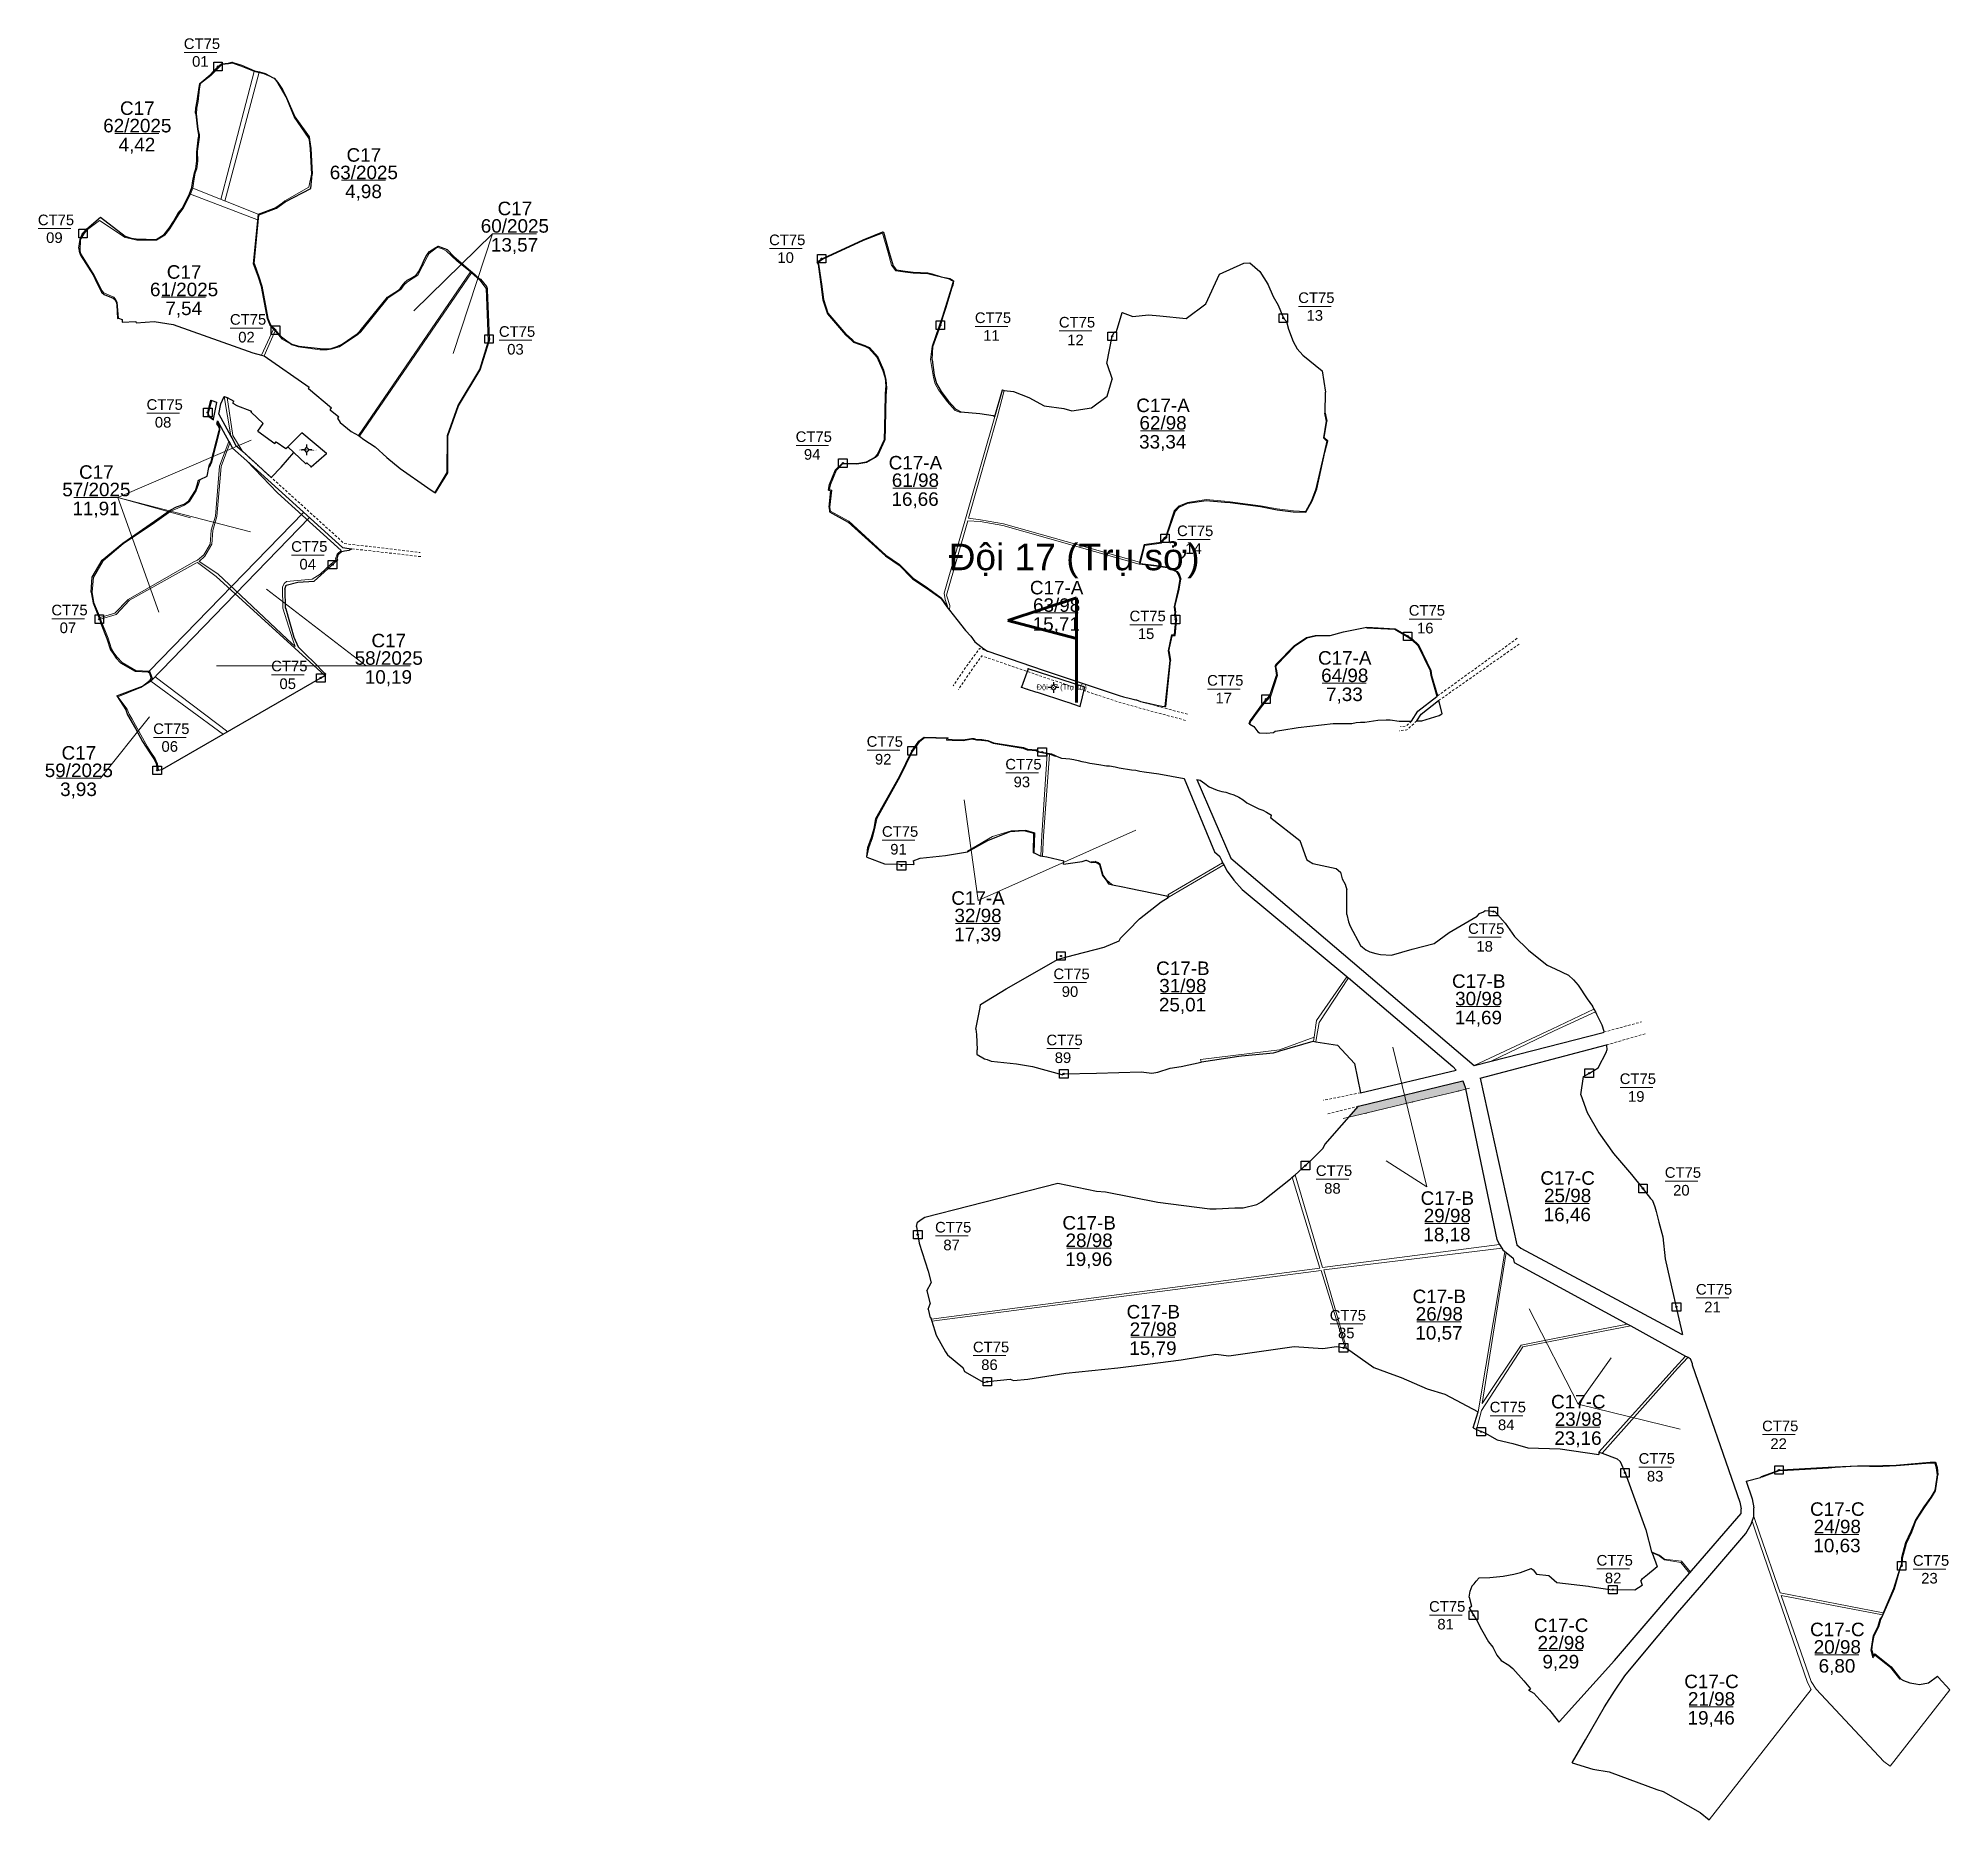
# Model space of a CAD drawing. Header units: metres. Extents: x 393207 to 397708, y 1541328 to 1545523.
import ezdxf
from ezdxf.enums import TextEntityAlignment as Align

# ---------------------------------------------------------------- set-up
doc = ezdxf.new("R2010")
doc.units = ezdxf.units.M
doc.header["$MEASUREMENT"] = 0
doc.linetypes.add('DGN Style 2', pattern=[9.82123, 5.892738, -3.928492])
doc.layers.add('RanhTwo', color=3, linetype='Continuous', lineweight=0)
doc.layers.add('TruSo', color=1, linetype='Continuous', lineweight=106)
doc.styles.add('Style-Arial', font='arial.ttf')
doc.styles.add('Style-vnarial', font='vnarial.shx')

msp = doc.modelspace()

# ---------------------------------------------------------------- texts
at = {"layer": 'RanhTwo', "color": 3, "linetype": 'Continuous', "lineweight": 0, "style": 'Style-Arial'}
for s, p in [('6', (393794.68, 1544560.72)), ('2', (395671.28, 1543994.32))]:
    msp.add_text(s, height=0.75, dxfattribs=at).set_placement(p, align=Align.TOP_LEFT)
at = {"layer": 'RanhTwo', "color": 7, "linetype": 'Continuous', "lineweight": 13, "style": 'Style-Arial'}
for s, height, p in [('Đội 17 (Nhà công vụ)', 3.125, (393822.377746, 1544551.358591)), ('Đội 17 (Trụ sở)', 12.5, (395557.68155, 1543988.53211))]:
    msp.add_text(s, height=height, dxfattribs=at).set_placement(p)

# ---------------------------------------------------------------- blocks, each defined once
blk = doc.blocks.new('*U0')
at = {"color": 0, "linetype": 'Continuous', "lineweight": -2, "ltscale": 10, "flags": 128}
blk.add_lwpolyline([(-150, 150), (150, 150), (150, -150), (-150, -150), (-150, 150)], close=True, dxfattribs=at)
at = {"color": 0, "linetype": 'Continuous', "lineweight": -2, "ltscale": 10}
blk.add_circle((-0.02828, 0.016065), 22.5, dxfattribs=at)
blk = doc.blocks.new('*U5')
at = {"layer": 'RanhTwo', "color": 3, "linetype": 'Continuous', "lineweight": 13}
blk.add_line((-61.590494, 0.736004), (61.441766, 0.736004), dxfattribs=at)
at = {"layer": 'RanhTwo', "color": 3, "linetype": 'Continuous', "lineweight": 13, "style": 'Style-vnarial'}
for s, p in [('CT75', (-62.927441, 13.404394)), ('01', (-31.75311, -53.404336))]:
    blk.add_text(s, height=40, dxfattribs=at).set_placement(p)
blk = doc.blocks.new('*U6')
at = {"layer": 'RanhTwo', "color": 3, "linetype": 'Continuous', "lineweight": 13}
blk.add_line((-61.590494, 0.736004), (61.441766, 0.736004), dxfattribs=at)
at = {"layer": 'RanhTwo', "color": 3, "linetype": 'Continuous', "lineweight": 13, "style": 'Style-vnarial'}
for s, p in [('CT75', (-62.927441, 13.404394)), ('09', (-31.75311, -53.404336))]:
    blk.add_text(s, height=40, dxfattribs=at).set_placement(p)
blk = doc.blocks.new('*U7')
at = {"layer": 'RanhTwo', "color": 3, "linetype": 'Continuous', "lineweight": 13}
blk.add_line((-61.590494, 0.736004), (61.441766, 0.736004), dxfattribs=at)
at = {"layer": 'RanhTwo', "color": 3, "linetype": 'Continuous', "lineweight": 13, "style": 'Style-vnarial'}
for s, p in [('CT75', (-62.927441, 13.404394)), ('02', (-31.75311, -53.404336))]:
    blk.add_text(s, height=40, dxfattribs=at).set_placement(p)
blk = doc.blocks.new('*U8')
at = {"layer": 'RanhTwo', "color": 3, "linetype": 'Continuous', "lineweight": 13}
blk.add_line((-61.590494, 0.736004), (61.441766, 0.736004), dxfattribs=at)
at = {"layer": 'RanhTwo', "color": 3, "linetype": 'Continuous', "lineweight": 13, "style": 'Style-vnarial'}
for s, p in [('CT75', (-62.927441, 13.404394)), ('03', (-31.75311, -53.404336))]:
    blk.add_text(s, height=40, dxfattribs=at).set_placement(p)
blk = doc.blocks.new('*U9')
at = {"layer": 'RanhTwo', "color": 3, "linetype": 'Continuous', "lineweight": 13}
blk.add_line((-61.590494, 0.736004), (61.441766, 0.736004), dxfattribs=at)
at = {"layer": 'RanhTwo', "color": 3, "linetype": 'Continuous', "lineweight": 13, "style": 'Style-vnarial'}
for s, p in [('CT75', (-62.927441, 13.404394)), ('04', (-31.75311, -53.404336))]:
    blk.add_text(s, height=40, dxfattribs=at).set_placement(p)
blk = doc.blocks.new('*U10')
at = {"layer": 'RanhTwo', "color": 3, "linetype": 'Continuous', "lineweight": 13}
blk.add_line((-61.590494, 0.736004), (61.441766, 0.736004), dxfattribs=at)
at = {"layer": 'RanhTwo', "color": 3, "linetype": 'Continuous', "lineweight": 13, "style": 'Style-vnarial'}
for s, p in [('CT75', (-62.927441, 13.404394)), ('05', (-31.75311, -53.404336))]:
    blk.add_text(s, height=40, dxfattribs=at).set_placement(p)
blk = doc.blocks.new('*U11')
at = {"layer": 'RanhTwo', "color": 3, "linetype": 'Continuous', "lineweight": 13}
blk.add_line((-61.590494, 0.736004), (61.441766, 0.736004), dxfattribs=at)
at = {"layer": 'RanhTwo', "color": 3, "linetype": 'Continuous', "lineweight": 13, "style": 'Style-vnarial'}
for s, p in [('CT75', (-62.927441, 13.404394)), ('06', (-31.75311, -53.404336))]:
    blk.add_text(s, height=40, dxfattribs=at).set_placement(p)
blk = doc.blocks.new('*U12')
at = {"layer": 'RanhTwo', "color": 3, "linetype": 'Continuous', "lineweight": 13}
blk.add_line((-61.590494, 0.736004), (61.441766, 0.736004), dxfattribs=at)
at = {"layer": 'RanhTwo', "color": 3, "linetype": 'Continuous', "lineweight": 13, "style": 'Style-vnarial'}
for s, p in [('CT75', (-62.927441, 13.404394)), ('07', (-31.75311, -53.404336))]:
    blk.add_text(s, height=40, dxfattribs=at).set_placement(p)
blk = doc.blocks.new('*U13')
at = {"layer": 'RanhTwo', "color": 3, "linetype": 'Continuous', "lineweight": 13}
blk.add_line((-61.590494, 0.736004), (61.441766, 0.736004), dxfattribs=at)
at = {"layer": 'RanhTwo', "color": 3, "linetype": 'Continuous', "lineweight": 13, "style": 'Style-vnarial'}
for s, p in [('CT75', (-62.927441, 13.404394)), ('08', (-31.75311, -53.404336))]:
    blk.add_text(s, height=40, dxfattribs=at).set_placement(p)
blk = doc.blocks.new('*U14')
at = {"layer": 'RanhTwo', "color": 3, "linetype": 'Continuous', "lineweight": 13}
blk.add_line((-61.590494, 0.736004), (61.441766, 0.736004), dxfattribs=at)
at = {"layer": 'RanhTwo', "color": 3, "linetype": 'Continuous', "lineweight": 13, "style": 'Style-vnarial'}
for s, p in [('CT75', (-62.927441, 13.404394)), ('10', (-31.75311, -53.404336))]:
    blk.add_text(s, height=40, dxfattribs=at).set_placement(p)
blk = doc.blocks.new('*U15')
at = {"layer": 'RanhTwo', "color": 3, "linetype": 'Continuous', "lineweight": 13}
blk.add_line((-61.590494, 0.736004), (61.441766, 0.736004), dxfattribs=at)
at = {"layer": 'RanhTwo', "color": 3, "linetype": 'Continuous', "lineweight": 13, "style": 'Style-vnarial'}
for s, p in [('CT75', (-62.927441, 13.404394)), ('11', (-31.75311, -53.404336))]:
    blk.add_text(s, height=40, dxfattribs=at).set_placement(p)
blk = doc.blocks.new('*U16')
at = {"layer": 'RanhTwo', "color": 3, "linetype": 'Continuous', "lineweight": 13}
blk.add_line((-61.590494, 0.736004), (61.441766, 0.736004), dxfattribs=at)
at = {"layer": 'RanhTwo', "color": 3, "linetype": 'Continuous', "lineweight": 13, "style": 'Style-vnarial'}
for s, p in [('CT75', (-62.927441, 13.404394)), ('12', (-31.75311, -53.404336))]:
    blk.add_text(s, height=40, dxfattribs=at).set_placement(p)
blk = doc.blocks.new('*U17')
at = {"layer": 'RanhTwo', "color": 3, "linetype": 'Continuous', "lineweight": 13}
blk.add_line((-61.590494, 0.736004), (61.441766, 0.736004), dxfattribs=at)
at = {"layer": 'RanhTwo', "color": 3, "linetype": 'Continuous', "lineweight": 13, "style": 'Style-vnarial'}
for s, p in [('CT75', (-62.927441, 13.404394)), ('13', (-31.75311, -53.404336))]:
    blk.add_text(s, height=40, dxfattribs=at).set_placement(p)
blk = doc.blocks.new('*U18')
at = {"layer": 'RanhTwo', "color": 3, "linetype": 'Continuous', "lineweight": 13}
blk.add_line((-61.590494, 0.736004), (61.441766, 0.736004), dxfattribs=at)
at = {"layer": 'RanhTwo', "color": 3, "linetype": 'Continuous', "lineweight": 13, "style": 'Style-vnarial'}
for s, p in [('CT75', (-62.927441, 13.404394)), ('14', (-31.75311, -53.404336))]:
    blk.add_text(s, height=40, dxfattribs=at).set_placement(p)
blk = doc.blocks.new('*U19')
at = {"layer": 'RanhTwo', "color": 3, "linetype": 'Continuous', "lineweight": 13}
blk.add_line((-61.590494, 0.736004), (61.441766, 0.736004), dxfattribs=at)
at = {"layer": 'RanhTwo', "color": 3, "linetype": 'Continuous', "lineweight": 13, "style": 'Style-vnarial'}
for s, p in [('CT75', (-62.927441, 13.404394)), ('15', (-31.75311, -53.404336))]:
    blk.add_text(s, height=40, dxfattribs=at).set_placement(p)
blk = doc.blocks.new('*U20')
at = {"layer": 'RanhTwo', "color": 3, "linetype": 'Continuous', "lineweight": 13}
blk.add_line((-61.590494, 0.736004), (61.441766, 0.736004), dxfattribs=at)
at = {"layer": 'RanhTwo', "color": 3, "linetype": 'Continuous', "lineweight": 13, "style": 'Style-vnarial'}
for s, p in [('CT75', (-62.927441, 13.404394)), ('16', (-31.75311, -53.404336))]:
    blk.add_text(s, height=40, dxfattribs=at).set_placement(p)
blk = doc.blocks.new('*U21')
at = {"layer": 'RanhTwo', "color": 3, "linetype": 'Continuous', "lineweight": 13}
blk.add_line((-61.590494, 0.736004), (61.441766, 0.736004), dxfattribs=at)
at = {"layer": 'RanhTwo', "color": 3, "linetype": 'Continuous', "lineweight": 13, "style": 'Style-vnarial'}
for s, p in [('CT75', (-62.927441, 13.404394)), ('17', (-31.75311, -53.404336))]:
    blk.add_text(s, height=40, dxfattribs=at).set_placement(p)
blk = doc.blocks.new('*U22')
at = {"layer": 'RanhTwo', "color": 3, "linetype": 'Continuous', "lineweight": 13}
blk.add_line((-61.590494, 0.736004), (61.441766, 0.736004), dxfattribs=at)
at = {"layer": 'RanhTwo', "color": 3, "linetype": 'Continuous', "lineweight": 13, "style": 'Style-vnarial'}
for s, p in [('CT75', (-62.927441, 13.404394)), ('18', (-31.75311, -53.404336))]:
    blk.add_text(s, height=40, dxfattribs=at).set_placement(p)
blk = doc.blocks.new('*U23')
at = {"layer": 'RanhTwo', "color": 3, "linetype": 'Continuous', "lineweight": 13}
blk.add_line((-61.590494, 0.736004), (61.441766, 0.736004), dxfattribs=at)
at = {"layer": 'RanhTwo', "color": 3, "linetype": 'Continuous', "lineweight": 13, "style": 'Style-vnarial'}
for s, p in [('CT75', (-62.927441, 13.404394)), ('19', (-31.75311, -53.404336))]:
    blk.add_text(s, height=40, dxfattribs=at).set_placement(p)
blk = doc.blocks.new('*U24')
at = {"layer": 'RanhTwo', "color": 3, "linetype": 'Continuous', "lineweight": 13}
blk.add_line((-61.590494, 0.736004), (61.441766, 0.736004), dxfattribs=at)
at = {"layer": 'RanhTwo', "color": 3, "linetype": 'Continuous', "lineweight": 13, "style": 'Style-vnarial'}
for s, p in [('CT75', (-62.927441, 13.404394)), ('20', (-31.75311, -53.404336))]:
    blk.add_text(s, height=40, dxfattribs=at).set_placement(p)
blk = doc.blocks.new('*U25')
at = {"layer": 'RanhTwo', "color": 3, "linetype": 'Continuous', "lineweight": 13}
blk.add_line((-61.590494, 0.736004), (61.441766, 0.736004), dxfattribs=at)
at = {"layer": 'RanhTwo', "color": 3, "linetype": 'Continuous', "lineweight": 13, "style": 'Style-vnarial'}
for s, p in [('CT75', (-62.927441, 13.404394)), ('21', (-31.75311, -53.404336))]:
    blk.add_text(s, height=40, dxfattribs=at).set_placement(p)
blk = doc.blocks.new('*U26')
at = {"layer": 'RanhTwo', "color": 3, "linetype": 'Continuous', "lineweight": 13}
blk.add_line((-61.590494, 0.736004), (61.441766, 0.736004), dxfattribs=at)
at = {"layer": 'RanhTwo', "color": 3, "linetype": 'Continuous', "lineweight": 13, "style": 'Style-vnarial'}
for s, p in [('CT75', (-62.927441, 13.404394)), ('22', (-31.75311, -53.404336))]:
    blk.add_text(s, height=40, dxfattribs=at).set_placement(p)
blk = doc.blocks.new('*U27')
at = {"layer": 'RanhTwo', "color": 3, "linetype": 'Continuous', "lineweight": 13}
blk.add_line((-61.590494, 0.736004), (61.441766, 0.736004), dxfattribs=at)
at = {"layer": 'RanhTwo', "color": 3, "linetype": 'Continuous', "lineweight": 13, "style": 'Style-vnarial'}
for s, p in [('CT75', (-62.927441, 13.404394)), ('23', (-31.75311, -53.404336))]:
    blk.add_text(s, height=40, dxfattribs=at).set_placement(p)
blk = doc.blocks.new('*U28')
at = {"layer": 'RanhTwo', "color": 3, "linetype": 'Continuous', "lineweight": 13}
blk.add_line((-61.590494, 0.736004), (61.441766, 0.736004), dxfattribs=at)
at = {"layer": 'RanhTwo', "color": 3, "linetype": 'Continuous', "lineweight": 13, "style": 'Style-vnarial'}
for s, p in [('CT75', (-62.927441, 13.404394)), ('81', (-31.75311, -53.404336))]:
    blk.add_text(s, height=40, dxfattribs=at).set_placement(p)
blk = doc.blocks.new('*U29')
at = {"layer": 'RanhTwo', "color": 3, "linetype": 'Continuous', "lineweight": 13}
blk.add_line((-61.590494, 0.736004), (61.441766, 0.736004), dxfattribs=at)
at = {"layer": 'RanhTwo', "color": 3, "linetype": 'Continuous', "lineweight": 13, "style": 'Style-vnarial'}
for s, p in [('CT75', (-62.927441, 13.404394)), ('82', (-31.75311, -53.404336))]:
    blk.add_text(s, height=40, dxfattribs=at).set_placement(p)
blk = doc.blocks.new('*U30')
at = {"layer": 'RanhTwo', "color": 3, "linetype": 'Continuous', "lineweight": 13}
blk.add_line((-61.590494, 0.736004), (61.441766, 0.736004), dxfattribs=at)
at = {"layer": 'RanhTwo', "color": 3, "linetype": 'Continuous', "lineweight": 13, "style": 'Style-vnarial'}
for s, p in [('CT75', (-62.927441, 13.404394)), ('83', (-31.75311, -53.404336))]:
    blk.add_text(s, height=40, dxfattribs=at).set_placement(p)
blk = doc.blocks.new('*U31')
at = {"layer": 'RanhTwo', "color": 3, "linetype": 'Continuous', "lineweight": 13}
blk.add_line((-61.590494, 0.736004), (61.441766, 0.736004), dxfattribs=at)
at = {"layer": 'RanhTwo', "color": 3, "linetype": 'Continuous', "lineweight": 13, "style": 'Style-vnarial'}
for s, p in [('CT75', (-62.927441, 13.404394)), ('84', (-31.75311, -53.404336))]:
    blk.add_text(s, height=40, dxfattribs=at).set_placement(p)
blk = doc.blocks.new('*U32')
at = {"layer": 'RanhTwo', "color": 3, "linetype": 'Continuous', "lineweight": 13}
blk.add_line((-61.590494, 0.736004), (61.441766, 0.736004), dxfattribs=at)
at = {"layer": 'RanhTwo', "color": 3, "linetype": 'Continuous', "lineweight": 13, "style": 'Style-vnarial'}
for s, p in [('CT75', (-62.927441, 13.404394)), ('85', (-31.75311, -53.404336))]:
    blk.add_text(s, height=40, dxfattribs=at).set_placement(p)
blk = doc.blocks.new('*U33')
at = {"layer": 'RanhTwo', "color": 3, "linetype": 'Continuous', "lineweight": 13}
blk.add_line((-61.590494, 0.736004), (61.441766, 0.736004), dxfattribs=at)
at = {"layer": 'RanhTwo', "color": 3, "linetype": 'Continuous', "lineweight": 13, "style": 'Style-vnarial'}
for s, p in [('CT75', (-62.927441, 13.404394)), ('86', (-31.75311, -53.404336))]:
    blk.add_text(s, height=40, dxfattribs=at).set_placement(p)
blk = doc.blocks.new('*U34')
at = {"layer": 'RanhTwo', "color": 3, "linetype": 'Continuous', "lineweight": 13}
blk.add_line((-61.590494, 0.736004), (61.441766, 0.736004), dxfattribs=at)
at = {"layer": 'RanhTwo', "color": 3, "linetype": 'Continuous', "lineweight": 13, "style": 'Style-vnarial'}
for s, p in [('CT75', (-62.927441, 13.404394)), ('87', (-31.75311, -53.404336))]:
    blk.add_text(s, height=40, dxfattribs=at).set_placement(p)
blk = doc.blocks.new('*U35')
at = {"layer": 'RanhTwo', "color": 3, "linetype": 'Continuous', "lineweight": 13}
blk.add_line((-61.590494, 0.736004), (61.441766, 0.736004), dxfattribs=at)
at = {"layer": 'RanhTwo', "color": 3, "linetype": 'Continuous', "lineweight": 13, "style": 'Style-vnarial'}
for s, p in [('CT75', (-62.927441, 13.404394)), ('88', (-31.75311, -53.404336))]:
    blk.add_text(s, height=40, dxfattribs=at).set_placement(p)
blk = doc.blocks.new('*U36')
at = {"layer": 'RanhTwo', "color": 3, "linetype": 'Continuous', "lineweight": 13}
blk.add_line((-61.590494, 0.736004), (61.441766, 0.736004), dxfattribs=at)
at = {"layer": 'RanhTwo', "color": 3, "linetype": 'Continuous', "lineweight": 13, "style": 'Style-vnarial'}
for s, p in [('CT75', (-62.927441, 13.404394)), ('89', (-31.75311, -53.404336))]:
    blk.add_text(s, height=40, dxfattribs=at).set_placement(p)
blk = doc.blocks.new('*U37')
at = {"layer": 'RanhTwo', "color": 3, "linetype": 'Continuous', "lineweight": 13}
blk.add_line((-61.590494, 0.736004), (61.441766, 0.736004), dxfattribs=at)
at = {"layer": 'RanhTwo', "color": 3, "linetype": 'Continuous', "lineweight": 13, "style": 'Style-vnarial'}
for s, p in [('CT75', (-62.927441, 13.404394)), ('90', (-31.75311, -53.404336))]:
    blk.add_text(s, height=40, dxfattribs=at).set_placement(p)
blk = doc.blocks.new('*U38')
at = {"layer": 'RanhTwo', "color": 3, "linetype": 'Continuous', "lineweight": 13}
blk.add_line((-61.590494, 0.736004), (61.441766, 0.736004), dxfattribs=at)
at = {"layer": 'RanhTwo', "color": 3, "linetype": 'Continuous', "lineweight": 13, "style": 'Style-vnarial'}
for s, p in [('CT75', (-62.927441, 13.404394)), ('91', (-31.75311, -53.404336))]:
    blk.add_text(s, height=40, dxfattribs=at).set_placement(p)
blk = doc.blocks.new('*U39')
at = {"layer": 'RanhTwo', "color": 3, "linetype": 'Continuous', "lineweight": 13}
blk.add_line((-61.590494, 0.736004), (61.441766, 0.736004), dxfattribs=at)
at = {"layer": 'RanhTwo', "color": 3, "linetype": 'Continuous', "lineweight": 13, "style": 'Style-vnarial'}
for s, p in [('CT75', (-62.927441, 13.404394)), ('92', (-31.75311, -53.404336))]:
    blk.add_text(s, height=40, dxfattribs=at).set_placement(p)
blk = doc.blocks.new('*U40')
at = {"layer": 'RanhTwo', "color": 3, "linetype": 'Continuous', "lineweight": 13}
blk.add_line((-61.590494, 0.736004), (61.441766, 0.736004), dxfattribs=at)
at = {"layer": 'RanhTwo', "color": 3, "linetype": 'Continuous', "lineweight": 13, "style": 'Style-vnarial'}
for s, p in [('CT75', (-62.927441, 13.404394)), ('93', (-31.75311, -53.404336))]:
    blk.add_text(s, height=40, dxfattribs=at).set_placement(p)
blk = doc.blocks.new('*U41')
at = {"layer": 'RanhTwo', "color": 3, "linetype": 'Continuous', "lineweight": 13}
blk.add_line((-61.590494, 0.736004), (61.441766, 0.736004), dxfattribs=at)
at = {"layer": 'RanhTwo', "color": 3, "linetype": 'Continuous', "lineweight": 13, "style": 'Style-vnarial'}
for s, p in [('CT75', (-62.927441, 13.404394)), ('94', (-31.75311, -53.404336))]:
    blk.add_text(s, height=40, dxfattribs=at).set_placement(p)
blk = doc.blocks.new('*U42')
at = {"layer": 'RanhTwo', "color": 3, "linetype": 'Continuous', "lineweight": 13}
blk.add_line((-66.520877, -1.660429), (63.750129, -1.660429), dxfattribs=at)
at = {"layer": 'RanhTwo', "color": 3, "linetype": 'Continuous', "lineweight": 13, "style": 'Style-Arial'}
blk.add_text('7,33', height=40, dxfattribs=at).set_placement((-1.025137, -54.422685), align=Align.CENTER)
at = {"layer": 'RanhTwo', "color": 3, "linetype": 'Continuous', "lineweight": 13, "insert": (-0.000029, 1.089388), "char_height": 40, "attachment_point": 8, "line_spacing_factor": 0.776524, "style": 'Style-Arial'}
blk.add_mtext('C17-A\\P64/98', dxfattribs=at)
blk = doc.blocks.new('*U43')
at = {"layer": 'RanhTwo', "color": 3, "linetype": 'Continuous', "lineweight": 13}
blk.add_line((-66.520877, -1.660429), (63.750129, -1.660429), dxfattribs=at)
at = {"layer": 'RanhTwo', "color": 3, "linetype": 'Continuous', "lineweight": 13, "style": 'Style-Arial'}
blk.add_text('33,34', height=40, dxfattribs=at).set_placement((-1.025137, -54.422685), align=Align.CENTER)
at = {"layer": 'RanhTwo', "color": 3, "linetype": 'Continuous', "lineweight": 13, "insert": (-0.000029, 1.089388), "char_height": 40, "attachment_point": 8, "line_spacing_factor": 0.776524, "style": 'Style-Arial'}
blk.add_mtext('C17-A\\P62/98', dxfattribs=at)
blk = doc.blocks.new('*U44')
at = {"layer": 'RanhTwo', "color": 3, "linetype": 'Continuous', "lineweight": 13}
blk.add_line((-66.520877, -1.660429), (63.750129, -1.660429), dxfattribs=at)
at = {"layer": 'RanhTwo', "color": 3, "linetype": 'Continuous', "lineweight": 13, "style": 'Style-Arial'}
blk.add_text('15,71', height=40, dxfattribs=at).set_placement((-1.025137, -54.422685), align=Align.CENTER)
at = {"layer": 'RanhTwo', "color": 3, "linetype": 'Continuous', "lineweight": 13, "insert": (-0.000029, 1.089388), "char_height": 40, "attachment_point": 8, "line_spacing_factor": 0.776524, "style": 'Style-Arial'}
blk.add_mtext('C17-A\\P63/98', dxfattribs=at)
blk = doc.blocks.new('*U45')
at = {"layer": 'RanhTwo', "color": 3, "linetype": 'Continuous', "lineweight": 13}
blk.add_line((-66.520877, -1.660429), (63.750129, -1.660429), dxfattribs=at)
at = {"layer": 'RanhTwo', "color": 3, "linetype": 'Continuous', "lineweight": 13, "style": 'Style-Arial'}
blk.add_text('16,66', height=40, dxfattribs=at).set_placement((-1.025137, -54.422685), align=Align.CENTER)
at = {"layer": 'RanhTwo', "color": 3, "linetype": 'Continuous', "lineweight": 13, "insert": (-0.000029, 1.089388), "char_height": 40, "attachment_point": 8, "line_spacing_factor": 0.776524, "style": 'Style-Arial'}
blk.add_mtext('C17-A\\P61/98', dxfattribs=at)
blk = doc.blocks.new('*U46')
at = {"layer": 'RanhTwo', "color": 3, "linetype": 'Continuous', "lineweight": 13}
blk.add_line((-66.520877, -1.660429), (63.750129, -1.660429), dxfattribs=at)
at = {"layer": 'RanhTwo', "color": 3, "linetype": 'Continuous', "lineweight": 13, "style": 'Style-Arial'}
blk.add_text('17,39', height=40, dxfattribs=at).set_placement((-1.025137, -54.422685), align=Align.CENTER)
at = {"layer": 'RanhTwo', "color": 3, "linetype": 'Continuous', "lineweight": 13, "insert": (-0.000029, 1.089388), "char_height": 40, "attachment_point": 8, "line_spacing_factor": 0.776524, "style": 'Style-Arial'}
blk.add_mtext('C17-A\\P32/98', dxfattribs=at)
blk = doc.blocks.new('*U47')
at = {"layer": 'RanhTwo', "color": 3, "linetype": 'Continuous', "lineweight": 13}
blk.add_line((-66.520877, -1.660429), (63.750129, -1.660429), dxfattribs=at)
at = {"layer": 'RanhTwo', "color": 3, "linetype": 'Continuous', "lineweight": 13, "style": 'Style-Arial'}
blk.add_text('14,69', height=40, dxfattribs=at).set_placement((-1.025137, -54.422685), align=Align.CENTER)
at = {"layer": 'RanhTwo', "color": 3, "linetype": 'Continuous', "lineweight": 13, "insert": (-0.000029, 1.089388), "char_height": 40, "attachment_point": 8, "line_spacing_factor": 0.776524, "style": 'Style-Arial'}
blk.add_mtext('C17-B\\P30/98', dxfattribs=at)
blk = doc.blocks.new('*U48')
at = {"layer": 'RanhTwo', "color": 3, "linetype": 'Continuous', "lineweight": 13}
blk.add_line((-66.520877, -1.660429), (63.750129, -1.660429), dxfattribs=at)
at = {"layer": 'RanhTwo', "color": 3, "linetype": 'Continuous', "lineweight": 13, "style": 'Style-Arial'}
blk.add_text('25,01', height=40, dxfattribs=at).set_placement((-1.025137, -54.422685), align=Align.CENTER)
at = {"layer": 'RanhTwo', "color": 3, "linetype": 'Continuous', "lineweight": 13, "insert": (-0.000029, 1.089388), "char_height": 40, "attachment_point": 8, "line_spacing_factor": 0.776524, "style": 'Style-Arial'}
blk.add_mtext('C17-B\\P31/98', dxfattribs=at)
blk = doc.blocks.new('*U49')
at = {"layer": 'RanhTwo', "color": 3, "linetype": 'Continuous', "lineweight": 13}
blk.add_line((-66.520877, -1.660429), (63.750129, -1.660429), dxfattribs=at)
at = {"layer": 'RanhTwo', "color": 3, "linetype": 'Continuous', "lineweight": 13, "style": 'Style-Arial'}
blk.add_text('18,18', height=40, dxfattribs=at).set_placement((-1.025137, -54.422685), align=Align.CENTER)
at = {"layer": 'RanhTwo', "color": 3, "linetype": 'Continuous', "lineweight": 13, "insert": (-0.000029, 1.089388), "char_height": 40, "attachment_point": 8, "line_spacing_factor": 0.776524, "style": 'Style-Arial'}
blk.add_mtext('C17-B\\P29/98', dxfattribs=at)
blk = doc.blocks.new('*U50')
at = {"layer": 'RanhTwo', "color": 3, "linetype": 'Continuous', "lineweight": 13}
blk.add_line((-66.520877, -1.660429), (63.750129, -1.660429), dxfattribs=at)
at = {"layer": 'RanhTwo', "color": 3, "linetype": 'Continuous', "lineweight": 13, "style": 'Style-Arial'}
blk.add_text('19,96', height=40, dxfattribs=at).set_placement((-1.025137, -54.422685), align=Align.CENTER)
at = {"layer": 'RanhTwo', "color": 3, "linetype": 'Continuous', "lineweight": 13, "insert": (-0.000029, 1.089388), "char_height": 40, "attachment_point": 8, "line_spacing_factor": 0.776524, "style": 'Style-Arial'}
blk.add_mtext('C17-B\\P28/98', dxfattribs=at)
blk = doc.blocks.new('*U51')
at = {"layer": 'RanhTwo', "color": 3, "linetype": 'Continuous', "lineweight": 13}
blk.add_line((-66.520877, -1.660429), (63.750129, -1.660429), dxfattribs=at)
at = {"layer": 'RanhTwo', "color": 3, "linetype": 'Continuous', "lineweight": 13, "style": 'Style-Arial'}
blk.add_text('15,79', height=40, dxfattribs=at).set_placement((-1.025137, -54.422685), align=Align.CENTER)
at = {"layer": 'RanhTwo', "color": 3, "linetype": 'Continuous', "lineweight": 13, "insert": (-0.000029, 1.089388), "char_height": 40, "attachment_point": 8, "line_spacing_factor": 0.776524, "style": 'Style-Arial'}
blk.add_mtext('C17-B\\P27/98', dxfattribs=at)
blk = doc.blocks.new('*U52')
at = {"layer": 'RanhTwo', "color": 3, "linetype": 'Continuous', "lineweight": 13}
blk.add_line((-66.520877, -1.660429), (63.750129, -1.660429), dxfattribs=at)
at = {"layer": 'RanhTwo', "color": 3, "linetype": 'Continuous', "lineweight": 13, "style": 'Style-Arial'}
blk.add_text('10,57', height=40, dxfattribs=at).set_placement((-1.025137, -54.422685), align=Align.CENTER)
at = {"layer": 'RanhTwo', "color": 3, "linetype": 'Continuous', "lineweight": 13, "insert": (-0.000029, 1.089388), "char_height": 40, "attachment_point": 8, "line_spacing_factor": 0.776524, "style": 'Style-Arial'}
blk.add_mtext('C17-B\\P26/98', dxfattribs=at)
blk = doc.blocks.new('*U53')
at = {"layer": 'RanhTwo', "color": 3, "linetype": 'Continuous', "lineweight": 13}
blk.add_line((-66.520877, -1.660429), (63.750129, -1.660429), dxfattribs=at)
at = {"layer": 'RanhTwo', "color": 3, "linetype": 'Continuous', "lineweight": 13, "style": 'Style-Arial'}
blk.add_text('16,46', height=40, dxfattribs=at).set_placement((-1.025137, -54.422685), align=Align.CENTER)
at = {"layer": 'RanhTwo', "color": 3, "linetype": 'Continuous', "lineweight": 13, "insert": (-0.000029, 1.089388), "char_height": 40, "attachment_point": 8, "line_spacing_factor": 0.776524, "style": 'Style-Arial'}
blk.add_mtext('C17-C\\P25/98', dxfattribs=at)
blk = doc.blocks.new('*U54')
at = {"layer": 'RanhTwo', "color": 3, "linetype": 'Continuous', "lineweight": 13}
blk.add_line((-66.520877, -1.660429), (63.750129, -1.660429), dxfattribs=at)
at = {"layer": 'RanhTwo', "color": 3, "linetype": 'Continuous', "lineweight": 13, "style": 'Style-Arial'}
blk.add_text('23,16', height=40, dxfattribs=at).set_placement((-1.025137, -54.422685), align=Align.CENTER)
at = {"layer": 'RanhTwo', "color": 3, "linetype": 'Continuous', "lineweight": 13, "insert": (-0.000029, 1.089388), "char_height": 40, "attachment_point": 8, "line_spacing_factor": 0.776524, "style": 'Style-Arial'}
blk.add_mtext('C17-C\\P23/98', dxfattribs=at)
blk = doc.blocks.new('*U55')
at = {"layer": 'RanhTwo', "color": 3, "linetype": 'Continuous', "lineweight": 13}
blk.add_line((-66.520877, -1.660429), (63.750129, -1.660429), dxfattribs=at)
at = {"layer": 'RanhTwo', "color": 3, "linetype": 'Continuous', "lineweight": 13, "style": 'Style-Arial'}
blk.add_text('9,29', height=40, dxfattribs=at).set_placement((-1.025137, -54.422685), align=Align.CENTER)
at = {"layer": 'RanhTwo', "color": 3, "linetype": 'Continuous', "lineweight": 13, "insert": (-0.000029, 1.089388), "char_height": 40, "attachment_point": 8, "line_spacing_factor": 0.776524, "style": 'Style-Arial'}
blk.add_mtext('C17-C\\P22/98', dxfattribs=at)
blk = doc.blocks.new('*U56')
at = {"layer": 'RanhTwo', "color": 3, "linetype": 'Continuous', "lineweight": 13}
blk.add_line((-66.520877, -1.660429), (63.750129, -1.660429), dxfattribs=at)
at = {"layer": 'RanhTwo', "color": 3, "linetype": 'Continuous', "lineweight": 13, "style": 'Style-Arial'}
blk.add_text('10,63', height=40, dxfattribs=at).set_placement((-1.025137, -54.422685), align=Align.CENTER)
at = {"layer": 'RanhTwo', "color": 3, "linetype": 'Continuous', "lineweight": 13, "insert": (-0.000029, 1.089388), "char_height": 40, "attachment_point": 8, "line_spacing_factor": 0.776524, "style": 'Style-Arial'}
blk.add_mtext('C17-C\\P24/98', dxfattribs=at)
blk = doc.blocks.new('*U57')
at = {"layer": 'RanhTwo', "color": 3, "linetype": 'Continuous', "lineweight": 13}
blk.add_line((-66.520877, -1.660429), (63.750129, -1.660429), dxfattribs=at)
at = {"layer": 'RanhTwo', "color": 3, "linetype": 'Continuous', "lineweight": 13, "style": 'Style-Arial'}
blk.add_text('6,80', height=40, dxfattribs=at).set_placement((-1.025137, -54.422685), align=Align.CENTER)
at = {"layer": 'RanhTwo', "color": 3, "linetype": 'Continuous', "lineweight": 13, "insert": (-0.000029, 1.089388), "char_height": 40, "attachment_point": 8, "line_spacing_factor": 0.776524, "style": 'Style-Arial'}
blk.add_mtext('C17-C\\P20/98', dxfattribs=at)
blk = doc.blocks.new('*U58')
at = {"layer": 'RanhTwo', "color": 3, "linetype": 'Continuous', "lineweight": 13}
blk.add_line((-66.520877, -1.660429), (63.750129, -1.660429), dxfattribs=at)
at = {"layer": 'RanhTwo', "color": 3, "linetype": 'Continuous', "lineweight": 13, "style": 'Style-Arial'}
blk.add_text('19,46', height=40, dxfattribs=at).set_placement((-1.025137, -54.422685), align=Align.CENTER)
at = {"layer": 'RanhTwo', "color": 3, "linetype": 'Continuous', "lineweight": 13, "insert": (-0.000029, 1.089388), "char_height": 40, "attachment_point": 8, "line_spacing_factor": 0.776524, "style": 'Style-Arial'}
blk.add_mtext('C17-C\\P21/98', dxfattribs=at)
blk = doc.blocks.new('*U59')
at = {"layer": 'RanhTwo', "color": 3, "linetype": 'Continuous', "lineweight": 13}
blk.add_line((-66.520877, -1.660429), (63.750129, -1.660429), dxfattribs=at)
at = {"layer": 'RanhTwo', "color": 3, "linetype": 'Continuous', "lineweight": 13, "style": 'Style-Arial'}
blk.add_text('4,42', height=40, dxfattribs=at).set_placement((-1.025137, -54.422685), align=Align.CENTER)
at = {"layer": 'RanhTwo', "color": 3, "linetype": 'Continuous', "lineweight": 13, "insert": (-0.000029, 1.089388), "char_height": 40, "attachment_point": 8, "line_spacing_factor": 0.776524, "style": 'Style-Arial'}
blk.add_mtext('C17\\P62/2025', dxfattribs=at)
blk = doc.blocks.new('*U60')
at = {"layer": 'RanhTwo', "color": 3, "linetype": 'Continuous', "lineweight": 13}
blk.add_line((-66.520877, -1.660429), (63.750129, -1.660429), dxfattribs=at)
at = {"layer": 'RanhTwo', "color": 3, "linetype": 'Continuous', "lineweight": 13, "style": 'Style-Arial'}
blk.add_text('4,98', height=40, dxfattribs=at).set_placement((-1.025137, -54.422685), align=Align.CENTER)
at = {"layer": 'RanhTwo', "color": 3, "linetype": 'Continuous', "lineweight": 13, "insert": (-0.000029, 1.089388), "char_height": 40, "attachment_point": 8, "line_spacing_factor": 0.776524, "style": 'Style-Arial'}
blk.add_mtext('C17\\P63/2025', dxfattribs=at)
blk = doc.blocks.new('*U61')
at = {"layer": 'RanhTwo', "color": 3, "linetype": 'Continuous', "lineweight": 13}
blk.add_line((-66.520877, -1.660429), (63.750129, -1.660429), dxfattribs=at)
at = {"layer": 'RanhTwo', "color": 3, "linetype": 'Continuous', "lineweight": 13, "style": 'Style-Arial'}
blk.add_text('7,54', height=40, dxfattribs=at).set_placement((-1.025137, -54.422685), align=Align.CENTER)
at = {"layer": 'RanhTwo', "color": 3, "linetype": 'Continuous', "lineweight": 13, "insert": (-0.000029, 1.089388), "char_height": 40, "attachment_point": 8, "line_spacing_factor": 0.776524, "style": 'Style-Arial'}
blk.add_mtext('C17\\P61/2025', dxfattribs=at)
blk = doc.blocks.new('*U62')
at = {"layer": 'RanhTwo', "color": 3, "linetype": 'Continuous', "lineweight": 13}
blk.add_line((-66.520877, -1.660429), (63.750129, -1.660429), dxfattribs=at)
at = {"layer": 'RanhTwo', "color": 3, "linetype": 'Continuous', "lineweight": 13, "style": 'Style-Arial'}
blk.add_text('13,57', height=40, dxfattribs=at).set_placement((-1.025137, -54.422685), align=Align.CENTER)
at = {"layer": 'RanhTwo', "color": 3, "linetype": 'Continuous', "lineweight": 13, "insert": (-0.000029, 1.089388), "char_height": 40, "attachment_point": 8, "line_spacing_factor": 0.776524, "style": 'Style-Arial'}
blk.add_mtext('C17\\P60/2025', dxfattribs=at)
blk = doc.blocks.new('*U63')
at = {"layer": 'RanhTwo', "color": 3, "linetype": 'Continuous', "lineweight": 13}
blk.add_line((-66.520877, -1.660429), (63.750129, -1.660429), dxfattribs=at)
at = {"layer": 'RanhTwo', "color": 3, "linetype": 'Continuous', "lineweight": 13, "style": 'Style-Arial'}
blk.add_text('3,93', height=40, dxfattribs=at).set_placement((-1.025137, -54.422685), align=Align.CENTER)
at = {"layer": 'RanhTwo', "color": 3, "linetype": 'Continuous', "lineweight": 13, "insert": (-0.000029, 1.089388), "char_height": 40, "attachment_point": 8, "line_spacing_factor": 0.776524, "style": 'Style-Arial'}
blk.add_mtext('C17\\P59/2025', dxfattribs=at)
blk = doc.blocks.new('*U64')
at = {"layer": 'RanhTwo', "color": 3, "linetype": 'Continuous', "lineweight": 13}
blk.add_line((-66.520877, -1.660429), (63.750129, -1.660429), dxfattribs=at)
at = {"layer": 'RanhTwo', "color": 3, "linetype": 'Continuous', "lineweight": 13, "style": 'Style-Arial'}
blk.add_text('11,91', height=40, dxfattribs=at).set_placement((-1.025137, -54.422685), align=Align.CENTER)
at = {"layer": 'RanhTwo', "color": 3, "linetype": 'Continuous', "lineweight": 13, "insert": (-0.000029, 1.089388), "char_height": 40, "attachment_point": 8, "line_spacing_factor": 0.776524, "style": 'Style-Arial'}
blk.add_mtext('C17\\P57/2025', dxfattribs=at)
blk = doc.blocks.new('*U65')
at = {"layer": 'RanhTwo', "color": 3, "linetype": 'Continuous', "lineweight": 13}
blk.add_line((-66.520877, -1.660429), (63.750129, -1.660429), dxfattribs=at)
at = {"layer": 'RanhTwo', "color": 3, "linetype": 'Continuous', "lineweight": 13, "style": 'Style-Arial'}
blk.add_text('10,19', height=40, dxfattribs=at).set_placement((-1.025137, -54.422685), align=Align.CENTER)
at = {"layer": 'RanhTwo', "color": 3, "linetype": 'Continuous', "lineweight": 13, "insert": (-0.000029, 1.089388), "char_height": 40, "attachment_point": 8, "line_spacing_factor": 0.776524, "style": 'Style-Arial'}
blk.add_mtext('C17\\P58/2025', dxfattribs=at)
blk = doc.blocks.new('DDCT')
at = {"layer": 'RanhTwo', "color": 5, "linetype": 'Continuous', "lineweight": 0}
for p, q in [((6.24, 0), (-6.24, 0)), ((0, -6.24), (0, 6.24))]:
    blk.add_line(p, q, dxfattribs=at)
blk = doc.blocks.new('CENTRD')
at = {"layer": 'RanhTwo', "linetype": 'Continuous', "lineweight": 0}
h = blk.add_hatch(color=7, dxfattribs=at)
edge = h.paths.add_edge_path()
edge.add_arc((0, 0), 1.5, 0, 360)
at = {"layer": 'RanhTwo', "color": 7, "linetype": 'Continuous', "lineweight": 0}
for p, q in [((-6.25, 0), (-12.5, 0)), ((0, 6.25), (-6.25, 0)), ((-6.25, 0), (0, -6.25)), ((0, 12.5), (0, 6.25)), ((6.25, 0), (0, 6.25)), ((0, -6.25), (6.25, 0)), ((12.5, 0), (6.25, 0)), ((0, -6.25), (0, -12.5))]:
    blk.add_line(p, q, dxfattribs=at)
blk = doc.blocks.new('CENTRD_1')
at = {"layer": 'RanhTwo', "linetype": 'Continuous', "lineweight": 30}
h = blk.add_hatch(color=5, dxfattribs=at)
edge = h.paths.add_edge_path()
edge.add_arc((0, 0), 1.5, 0, 360)
at = {"layer": 'RanhTwo', "color": 5, "linetype": 'Continuous', "lineweight": 30}
for p, q in [((-6.25, 0), (-12.5, 0)), ((0, 6.25), (-6.25, 0)), ((-6.25, 0), (0, -6.25)), ((0, 12.5), (0, 6.25)), ((6.25, 0), (0, 6.25)), ((0, -6.25), (6.25, 0)), ((12.5, 0), (6.25, 0)), ((0, -6.25), (0, -12.5))]:
    blk.add_line(p, q, dxfattribs=at)
blk = doc.blocks.new('*U70')
at = {"layer": 'TruSo', "color": 1, "linetype": 'Continuous', "lineweight": 106}
for p, q in [((80.501313, 123.087532), (-80.501268, 70.243642)), ((80.501313, -123.087664), (80.501313, 123.087532)), ((-80.501268, 70.243642), (80.501094, 27.367806))]:
    blk.add_line(p, q, dxfattribs=at)
blk = doc.blocks.new('*U69')
at = {"layer": 'TruSo', "color": 1, "linetype": 'Continuous', "lineweight": 106}
blk.add_blockref('*U70', (-75.311655, -79.483447), dxfattribs=at)
at = {"layer": 'RanhTwo', "color": 7, "linetype": 'Continuous', "lineweight": 0, "style": 'Style-Arial'}
blk.add_text('Đội 17 (Trụ sở)', height=62.5, dxfattribs=at).set_placement((0.000082, 140.071497), align=Align.MIDDLE_CENTER)

# ---------------------------------------------------------------- hatches: boundary and pattern name
at = {"layer": 'RanhTwo', "linetype": 'Continuous', "lineweight": 0}
msp.add_hatch(color=3, dxfattribs=at).paths.add_polyline_path([(396292.404763, 1542981.899671), (396315.2337, 1543007.886), (396561.09, 1543067.8853), (396566.7727, 1543052.3867), (396567.745887, 1543047.773533)])

# ---------------------------------------------------------------- linework, layer by layer
at = {"layer": 'RanhTwo', "color": 3, "linetype": 'Continuous', "lineweight": 30}
for p, q in [((393587.51, 1545416.216), (393611.9738, 1545436.6294)), ((393611.9738, 1545436.6294), (393619.886, 1545444.786)), ((393619.886, 1545444.786), (393630.597, 1545455.896)), ((393630.597, 1545455.896), (393638.719, 1545462.291)), ((393638.719, 1545462.291), (393654.839, 1545464.319)), ((393654.839, 1545464.319), (393663.864, 1545466.0654)), ((393663.864, 1545466.0654), (393667.448, 1545464.983)), ((393667.448, 1545464.983), (393685.183, 1545459.486)), ((393685.183, 1545459.486), (393716.04, 1545445.826)), ((393716.04, 1545445.826), (393727.832, 1545443.2)), ((393727.832, 1545443.2), (393741.1969, 1545439.7166)), ((393741.1969, 1545439.7166), (393760.3915, 1545429.3295)), ((393760.3915, 1545429.3295), (393762.1032, 1545428.4032)), ((393762.1032, 1545428.4032), (393762.22, 1545428.34)), ((393762.22, 1545428.34), (393771.35, 1545418.12)), ((393581.113, 1545374.596), (393585.499, 1545406.288)), ((393585.499, 1545406.288), (393587.51, 1545416.216)), ((393771.35, 1545418.12), (393781.98, 1545402.02)), ((393781.98, 1545402.02), (393789.81, 1545386.27)), ((393789.81, 1545386.27), (393810.9031, 1545337.72)), ((393577.577, 1545346.295), (393578.113, 1545357.652)), ((393577.577, 1545346.295), (393577.7595, 1545344.1449)), ((393577.7595, 1545344.1449), (393581.7535, 1545308.5589)), ((393578.113, 1545357.652), (393581.113, 1545374.596)), ((393810.9031, 1545337.72), (393844.4524, 1545290.1033)), ((393580.273, 1545254.193), (393584.2868, 1545289.971)), ((393581.7535, 1545308.5589), (393584.222, 1545296.003)), ((393584.222, 1545296.003), (393584.2868, 1545289.971)), ((393844.4524, 1545290.1033), (393845.89, 1545283.72)), ((393580.164, 1545233.717), (393580.273, 1545254.193)), ((393845.89, 1545283.72), (393849.117, 1545262.6652)), ((393849.117, 1545262.6652), (393852.0026, 1545202.3745)), ((393571.05, 1545186.707), (393575.025, 1545205.823)), ((393575.025, 1545205.823), (393578.0398, 1545215.4653)), ((393578.0398, 1545215.4653), (393580.164, 1545233.717)), ((393848.701, 1545168.508), (393852.0026, 1545202.3745)), ((393546.3635, 1545122.5033), (393563.2548, 1545156.3306)), ((393563.2548, 1545156.3306), (393568.188, 1545171.104)), ((393568.188, 1545171.104), (393571.05, 1545186.707)), ((393788.6185, 1545137.7511), (393848.701, 1545168.508)), ((393525.3942, 1545091.3481), (393536.644, 1545110.627)), ((393536.644, 1545110.627), (393546.3635, 1545122.5033)), ((393726.5209, 1545106.6379), (393767.694, 1545122.222)), ((393767.694, 1545122.222), (393782.9214, 1545133.3879)), ((393782.9214, 1545133.3879), (393788.6185, 1545137.7511)), ((393312.611, 1545062.871), (393313.8162, 1545064.7205)), ((393313.8162, 1545064.7205), (393321.076, 1545073.79)), ((393321.076, 1545073.79), (393353.149, 1545101.107)), ((393353.149, 1545101.107), (393411.987, 1545056.853)), ((393503.493, 1545060.7837), (393515.594, 1545075.217)), ((393515.594, 1545075.217), (393525.3942, 1545091.3481)), ((393715.2517, 1544992.0303), (393726.5209, 1545106.6379)), ((395148.909, 1545047.934), (395195.535, 1545066.416)), ((395195.535, 1545066.416), (395196.427, 1545066.301)), ((395196.427, 1545066.301), (395197.082, 1545065.776)), ((395197.082, 1545065.776), (395210.293, 1545017.954)), ((393302.196, 1545027.969), (393305.465, 1545048.783)), ((393302.196, 1545027.969), (393303.096, 1545021.0699)), ((393303.096, 1545021.0699), (393306.764, 1545011.835)), ((393305.465, 1545048.783), (393309.865, 1545058.889)), ((393309.865, 1545058.889), (393312.611, 1545062.871)), ((393411.987, 1545056.853), (393426.1148, 1545052.1971)), ((393426.1148, 1545052.1971), (393437.861, 1545050.146)), ((393437.861, 1545050.146), (393484.5785, 1545048.8454)), ((393484.5785, 1545048.8454), (393503.493, 1545060.7837)), ((394124.978, 1545016.864), (394128.484, 1545020.292)), ((394128.484, 1545020.292), (394143.318, 1545030.002)), ((394143.318, 1545030.002), (394148.208, 1545033.221)), ((394148.208, 1545033.221), (394169.8762, 1545025.0707)), ((394169.8762, 1545025.0707), (394185.4, 1545008.71)), ((395055.626, 1545004.812), (395148.909, 1545047.934)), ((393306.764, 1545011.835), (393336.8615, 1544964.0881)), ((393715.2517, 1544992.0303), (393726.585, 1544960.6636)), ((394102.204, 1544972.258), (394109.869, 1544987.858)), ((394109.869, 1544987.858), (394115.85, 1545001.173)), ((394115.85, 1545001.173), (394120.134, 1545009.864)), ((394120.134, 1545009.864), (394124.978, 1545016.864)), ((394185.4, 1545008.71), (394225.7565, 1544974.1212)), ((395041.23, 1544993.927), (395043.813, 1544997.664)), ((395041.23, 1544993.927), (395043.002, 1544990.47)), ((395043.002, 1544990.47), (395049.892, 1544943.168)), ((395043.813, 1544997.664), (395051.677, 1545003.462)), ((395051.677, 1545003.462), (395053.302, 1545004.007)), ((395053.302, 1545004.007), (395055.626, 1545004.812)), ((395210.293, 1545017.954), (395219.688, 1544986.638)), ((395219.688, 1544986.638), (395225.364, 1544979.504)), ((395225.364, 1544979.504), (395227.764, 1544977.14)), ((395227.764, 1544977.14), (395248.1524, 1544974.3159)), ((395988.029, 1544967.273), (396045.812, 1544993.12)), ((396045.812, 1544993.12), (396059.369, 1544993.91)), ((396059.369, 1544993.91), (396083.3486, 1544973.5875)), ((393336.8615, 1544964.0881), (393340.955, 1544955.667)), ((393340.955, 1544955.667), (393355.761, 1544925.103)), ((393726.585, 1544960.6636), (393733.5098, 1544938.9167)), ((393733.5098, 1544938.9167), (393747.8739, 1544862.9388)), ((394054.95, 1544929.186), (394060.183, 1544934.339)), ((394060.183, 1544934.339), (394066.278, 1544943.046)), ((394066.278, 1544943.046), (394071.755, 1544949.217)), ((394071.755, 1544949.217), (394075.761, 1544952.85)), ((394075.761, 1544952.85), (394085.275, 1544958.054)), ((394085.275, 1544958.054), (394096.524, 1544965.07)), ((394096.524, 1544965.07), (394102.204, 1544972.258)), ((394225.7565, 1544974.1212), (394225.8239, 1544974.0634)), ((394225.8239, 1544974.0634), (394228.2662, 1544971.9281)), ((394228.2662, 1544971.9281), (394245.085, 1544957.224)), ((394245.085, 1544957.224), (394248.055, 1544955.212)), ((394248.055, 1544955.212), (394262.145, 1544937.842)), ((394262.145, 1544937.842), (394263.8779, 1544933.7118)), ((394263.8779, 1544933.7118), (394264.145, 1544929.887)), ((394264.145, 1544929.887), (394268.366, 1544814.534)), ((395049.892, 1544943.168), (395054.607, 1544906.887)), ((395248.1524, 1544974.3159), (395266.9471, 1544971.5541)), ((395266.9471, 1544971.5541), (395301.507, 1544970.079)), ((395301.507, 1544970.079), (395310.706, 1544967.499)), ((395310.706, 1544967.499), (395332.835, 1544960.528)), ((395332.835, 1544960.528), (395353.094, 1544956.766)), ((395344.974, 1544889.44), (395359.046, 1544936.134)), ((395353.094, 1544956.766), (395358.703, 1544954.13)), ((395358.703, 1544954.13), (395362.358, 1544950.418)), ((395359.046, 1544936.134), (395360.986, 1544941.684)), ((395360.986, 1544941.684), (395362.358, 1544950.418)), ((395955.847, 1544897.088), (395988.029, 1544967.273)), ((396083.3486, 1544973.5875), (396102.27, 1544943.741)), ((396102.27, 1544943.741), (396114.383, 1544914.246)), ((393355.761, 1544925.103), (393362.218, 1544919.005)), ((393362.218, 1544919.005), (393383.5993, 1544910.9695)), ((393383.5993, 1544910.9695), (393387.299, 1544907.39)), ((393387.299, 1544907.39), (393390.7529, 1544900.8024)), ((393390.7529, 1544900.8024), (393391.955, 1544894.729)), ((393391.955, 1544894.729), (393393.7151, 1544862.9709)), ((393964.605, 1544833.318), (394029.615, 1544913.294)), ((394029.615, 1544913.294), (394054.95, 1544929.186)), ((395054.607, 1544906.887), (395065.22, 1544874.087)), ((395337.871, 1544867.809), (395344.974, 1544889.44)), ((395909.809, 1544862.722), (395955.847, 1544897.088)), ((396114.383, 1544914.246), (396126.185, 1544894.021)), ((396126.185, 1544894.021), (396138.622, 1544863.817)), ((393393.7151, 1544862.9709), (393395.709, 1544863.127)), ((393395.709, 1544863.127), (393404.63, 1544860.435)), ((393404.63, 1544860.435), (393404.873, 1544853.944)), ((393404.873, 1544853.944), (393436.959, 1544855.943)), ((393436.959, 1544855.943), (393437.43, 1544852.811)), ((393437.43, 1544852.811), (393480.054, 1544855.925)), ((393480.054, 1544855.925), (393524.42, 1544848.285)), ((393524.42, 1544848.285), (393711.937, 1544781.866)), ((393747.8739, 1544862.9388), (393753.7745, 1544847.7723)), ((393753.7745, 1544847.7723), (393761.3894, 1544839.5624)), ((393761.3894, 1544839.5624), (393765.4194, 1544835.2175)), ((395065.22, 1544874.087), (395069.751, 1544868.531)), ((395069.751, 1544868.531), (395107.604, 1544824.545)), ((395313.31, 1544797.076), (395330.95, 1544846.355)), ((395330.95, 1544846.355), (395337.871, 1544867.809)), ((395745.987, 1544832.375), (395758.86, 1544876.672)), ((395758.86, 1544876.672), (395783.764, 1544867.545)), ((395783.764, 1544867.545), (395820.827, 1544871.04)), ((395820.827, 1544871.04), (395847.914, 1544869.04)), ((395847.914, 1544869.04), (395909.809, 1544862.722)), ((396138.622, 1544863.817), (396145.547, 1544855.454)), ((396145.547, 1544855.454), (396150.666, 1544837.812)), ((393765.4194, 1544835.2175), (393766.02, 1544834.57)), ((393766.02, 1544834.57), (393780.05, 1544819.28)), ((393780.05, 1544819.28), (393791.91, 1544810.03)), ((393791.91, 1544810.03), (393804.272, 1544802.28)), ((393804.272, 1544802.28), (393820.742, 1544797.529)), ((393820.742, 1544797.529), (393870.612, 1544791.865)), ((393896.3793, 1544792.1772), (393910.598, 1544796.496)), ((393910.598, 1544796.496), (393922.386, 1544802.613)), ((393922.386, 1544802.613), (393957.7636, 1544826.8723)), ((393957.7636, 1544826.8723), (393964.605, 1544833.318)), ((394247.7668, 1544741.945), (394268.4716, 1544809.0685)), ((394268.366, 1544814.534), (394268.386, 1544811.281)), ((394268.386, 1544811.281), (394268.4716, 1544809.0685)), ((395107.604, 1544824.545), (395122.805, 1544810.847)), ((395122.805, 1544810.847), (395126.489, 1544807.158)), ((395126.489, 1544807.158), (395152.786, 1544797.655)), ((395152.786, 1544797.655), (395162.683, 1544792.829)), ((395311.648, 1544765.762), (395313.31, 1544797.076)), ((395723.089, 1544756.632), (395735.578, 1544820.75)), ((395735.578, 1544820.75), (395740.706, 1544831.124)), ((395740.706, 1544831.124), (395745.987, 1544832.375)), ((396150.666, 1544837.812), (396161.381, 1544808.705)), ((396161.381, 1544808.705), (396170.857, 1544791.44)), ((393711.937, 1544781.866), (393732.827, 1544776.361)), ((393732.827, 1544776.361), (393738.932, 1544774.44)), ((393738.932, 1544774.44), (393845.16, 1544701.084)), ((393870.612, 1544791.865), (393887.85, 1544791.388)), ((393887.85, 1544791.388), (393896.3793, 1544792.1772)), ((395162.683, 1544792.829), (395182.481, 1544770.823)), ((395182.481, 1544770.823), (395195.702, 1544740.451)), ((395311.648, 1544765.762), (395316.529, 1544729.188)), ((395723.089, 1544756.632), (395735.301, 1544720.178)), ((396170.857, 1544791.44), (396184.101, 1544776.245)), ((396184.101, 1544776.245), (396230.125, 1544739.393)), ((394196.5608, 1544657.1103), (394247.7668, 1544741.945)), ((395195.702, 1544740.451), (395200.062, 1544725.216)), ((395200.062, 1544725.216), (395201.634, 1544717.1)), ((395201.634, 1544717.1), (395202.728, 1544699.574)), ((395316.529, 1544729.188), (395322.066, 1544709.829)), ((395322.066, 1544709.829), (395333.221, 1544690.568)), ((395723.699, 1544679.686), (395735.301, 1544720.178)), ((396230.125, 1544739.393), (396237.62, 1544689.368)), ((393606.236, 1544641.413), (393613.483, 1544670.455)), ((393613.483, 1544670.455), (393615.3685, 1544669.7504)), ((393615.3685, 1544669.7504), (393626.607, 1544665.551)), ((393619.945, 1544625.8976), (393627.4296, 1544665.2478)), ((393626.607, 1544665.551), (393627.4296, 1544665.2478)), ((393631.8098, 1544637.4594), (393636.7014, 1544661.8298)), ((393636.7014, 1544661.8298), (393636.899, 1544661.757)), ((393636.899, 1544661.757), (393644.501, 1544679.2)), ((393644.501, 1544679.2), (393651.708, 1544676.46)), ((393651.708, 1544676.46), (393667.671, 1544668.142)), ((393664.75, 1544663.489), (393667.671, 1544668.142)), ((393664.75, 1544663.489), (393672.367, 1544659.661)), ((393671.91, 1544658.923), (393672.367, 1544659.661)), ((393843.054, 1544698.056), (393845.16, 1544701.084)), ((393843.054, 1544698.056), (393897.388, 1544652.166)), ((395200.128, 1544606.364), (395201.396, 1544681.854)), ((395201.396, 1544681.854), (395202.728, 1544699.574)), ((395333.221, 1544690.568), (395349.295, 1544668.931)), ((395349.295, 1544668.931), (395367.087, 1544649)), ((395459.347, 1544632.058), (395477.493, 1544694.373)), ((395477.493, 1544694.373), (395481.0185, 1544693.3255)), ((395481.0185, 1544693.3255), (395502.769, 1544690.627)), ((395502.769, 1544690.627), (395539.089, 1544676.694)), ((395539.089, 1544676.694), (395575.475, 1544656.929)), ((395686.742, 1544652.705), (395723.699, 1544679.686)), ((396237.2367, 1544639.9627), (396237.62, 1544689.368)), ((393606.236, 1544641.413), (393606.538, 1544633.266)), ((393606.538, 1544633.266), (393619.6323, 1544624.2535)), ((393619.6323, 1544624.2535), (393619.945, 1544625.8976)), ((393627.5462, 1544614.2122), (393628.0715, 1544617.0988)), ((393628.0715, 1544617.0988), (393628.953, 1544621.9425)), ((393628.953, 1544621.9425), (393655.831, 1544573.2531)), ((393631.8098, 1544637.4594), (393660.4453, 1544585.5862)), ((393671.91, 1544658.923), (393708.837, 1544644.431)), ((393707.932, 1544642.104), (393708.837, 1544644.431)), ((393707.932, 1544642.104), (393736.457, 1544615.479)), ((393723.692, 1544597.51), (393736.457, 1544615.479)), ((393894.167, 1544647.661), (393897.388, 1544652.166)), ((393894.167, 1544647.661), (393914.289, 1544630.781)), ((393911.353, 1544628.063), (393914.289, 1544630.781)), ((393911.353, 1544628.063), (393917.525, 1544617.55)), ((393917.525, 1544617.55), (393943.951, 1544596.904)), ((394171.6505, 1544586.588), (394196.5608, 1544657.1103)), ((395367.087, 1544649), (395379.282, 1544642.807)), ((395379.282, 1544642.807), (395424.253, 1544638.894)), ((395424.253, 1544638.894), (395455.01, 1544634.21)), ((395455.01, 1544634.21), (395459.347, 1544632.058)), ((395575.475, 1544656.929), (395622.035, 1544650.436)), ((395622.035, 1544650.436), (395640.576, 1544645.496)), ((395640.576, 1544645.496), (395686.742, 1544652.705)), ((396234.8329, 1544582.1817), (396241.2529, 1544621.2057)), ((396237.2367, 1544639.9627), (396241.2529, 1544621.2057)), ((393613.1785, 1544522.9028), (393632.683, 1544598.7)), ((393627.5462, 1544614.2122), (393631.458, 1544608.092)), ((393631.458, 1544608.092), (393632.5891, 1544604.2897)), ((393632.5891, 1544604.2897), (393632.683, 1544598.7)), ((393655.831, 1544573.2531), (393658.0606, 1544569.2141)), ((393660.4453, 1544585.5862), (393662.6868, 1544581.5256)), ((393662.6868, 1544581.5256), (393672.5213, 1544563.7105)), ((393723.692, 1544597.51), (393764.374, 1544568.4)), ((393764.374, 1544568.4), (393767.216, 1544572.545)), ((393767.216, 1544572.545), (393790.169, 1544556.52)), ((393943.951, 1544596.904), (393961.152, 1544587.2794)), ((393961.152, 1544587.2794), (393963.417, 1544585.7389)), ((393963.417, 1544585.7389), (393973.208, 1544577.601)), ((393973.208, 1544577.601), (394000.275, 1544560.786)), ((394171.2746, 1544499.3418), (394171.6505, 1544586.588)), ((395183.176, 1544542.221), (395199.129, 1544577.655)), ((395199.129, 1544577.655), (395200.128, 1544606.364)), ((396234.8329, 1544582.1817), (396242.9289, 1544574.6014)), ((396236.207, 1544548.298), (396242.9289, 1544574.6014)), ((393658.0606, 1544569.2141), (393664.5727, 1544557.4175)), ((393664.5727, 1544557.4175), (393697.8461, 1544527.287)), ((393672.5213, 1544563.7105), (393686.7499, 1544550.8258)), ((393686.7499, 1544550.8258), (393755.5914, 1544488.4868)), ((393697.8461, 1544527.287), (393747.1523, 1544482.638)), ((393778.994, 1544512.382), (393808.751, 1544547.162)), ((393790.169, 1544556.52), (393794.5257, 1544560.7131)), ((393794.5257, 1544560.7131), (393808.751, 1544547.162)), ((394000.275, 1544560.786), (394027.325, 1544535.241)), ((394027.325, 1544535.241), (394059.034, 1544509.228)), ((395134.017, 1544521.462), (395157.184, 1544525.372)), ((395157.184, 1544525.372), (395177.435, 1544536.548)), ((395177.435, 1544536.548), (395183.176, 1544542.221)), ((396216.9726, 1544461.3693), (396236.207, 1544548.298)), ((393581.324, 1544470.508), (393584.3295, 1544481.9968)), ((393584.3295, 1544481.9968), (393588.5587, 1544483.9467)), ((393588.5587, 1544483.9467), (393604.525, 1544491.3081)), ((393604.525, 1544491.3081), (393608.5076, 1544512.2466)), ((393608.5076, 1544512.2466), (393609.2868, 1544516.3434)), ((393609.2868, 1544516.3434), (393610.525, 1544517.756)), ((393610.525, 1544517.756), (393613.1785, 1544522.9028)), ((393747.1523, 1544482.638), (393923.2569, 1544323.1675)), ((393755.5914, 1544488.4868), (393778.994, 1544512.382)), ((394059.034, 1544509.228), (394123.867, 1544464.357)), ((394142.505, 1544451.9137), (394171.2746, 1544499.3418)), ((395070.268, 1544471.845), (395084.36, 1544506.501)), ((395084.36, 1544506.501), (395100.344, 1544522.314)), ((395100.344, 1544522.314), (395101.724, 1544521.974)), ((395101.724, 1544521.974), (395134.017, 1544521.462)), ((393561.4612, 1544433.1712), (393577.2755, 1544457.804)), ((393577.2755, 1544457.804), (393581.324, 1544470.508)), ((394123.867, 1544464.357), (394137.021, 1544455.462)), ((394137.021, 1544455.462), (394140.795, 1544452.951)), ((394140.795, 1544452.951), (394142.505, 1544451.9137)), ((395067.896, 1544458.686), (395070.268, 1544471.845)), ((395067.896, 1544458.686), (395073.11, 1544457.241)), ((395069.361, 1544418.479), (395073.11, 1544457.241)), ((396206.4765, 1544433.275), (396216.9726, 1544461.3693)), ((393480.404, 1544385.216), (393517.237, 1544411.557)), ((393517.237, 1544411.557), (393532.111, 1544419.57)), ((393532.111, 1544419.57), (393550.551, 1544425.534)), ((393550.551, 1544425.534), (393561.4612, 1544433.1712)), ((395069.361, 1544418.479), (395070.002, 1544407.505)), ((395070.002, 1544407.505), (395113.709, 1544382.888)), ((395865.018, 1544354.044), (395883.5675, 1544408.598)), ((395883.5675, 1544408.598), (395894.0937, 1544419.6253)), ((395894.0937, 1544419.6253), (395912.9987, 1544427.53)), ((395912.9987, 1544427.53), (395956.7779, 1544434.2091)), ((395956.7779, 1544434.2091), (396000.414, 1544430.343)), ((396000.414, 1544430.343), (396013.0011, 1544429.4221)), ((396013.0011, 1544429.4221), (396084.513, 1544420.317)), ((396084.513, 1544420.317), (396123.612, 1544412.435)), ((396123.612, 1544412.435), (396161.8925, 1544407.6073)), ((396161.8925, 1544407.6073), (396191.6814, 1544406.558)), ((396191.6814, 1544406.558), (396206.4765, 1544433.275)), ((393406.0801, 1544333.9053), (393480.404, 1544385.216)), ((395113.709, 1544382.888), (395201.543, 1544303.987)), ((395851.2465, 1544334.4096), (395859.95, 1544345.144)), ((395859.95, 1544345.144), (395864.2487, 1544347.9169)), ((395864.2487, 1544347.9169), (395865.018, 1544354.044)), ((393357.543, 1544293.384), (393406.0801, 1544333.9053)), ((393910.752, 1544296.253), (393913.332, 1544306.597)), ((393913.332, 1544306.597), (393921.604, 1544314.23)), ((393921.604, 1544314.23), (393928.279, 1544315.68)), ((393923.2569, 1544323.1675), (393939.0238, 1544321.3081)), ((393928.279, 1544315.68), (393938.838, 1544316.846)), ((393938.838, 1544316.846), (393945.5602, 1544320.5373)), ((393939.0238, 1544321.3081), (393945.5602, 1544320.5373)), ((395201.543, 1544303.987), (395233.715, 1544281.901)), ((395801.3743, 1544286.1403), (395812.5818, 1544328.8453)), ((395812.5818, 1544328.8453), (395851.2465, 1544334.4096)), ((393333.704, 1544253.738), (393357.543, 1544293.384)), ((393856.93, 1544244.44), (393911.98, 1544294.34)), ((393910.752, 1544296.253), (393911.98, 1544294.34)), ((395233.715, 1544281.901), (395265.552, 1544249.569)), ((395801.3743, 1544286.1403), (395839.74, 1544280.778)), ((395839.74, 1544280.778), (395865.8013, 1544277.3546)), ((395865.8013, 1544277.3546), (395888.6607, 1544267.073)), ((395888.6607, 1544267.073), (395892.8875, 1544260.485)), ((395892.8875, 1544260.485), (395897.1974, 1544248.8447)), ((393331.6758, 1544218), (393333.704, 1544253.738)), ((393331.6758, 1544218), (393336.3017, 1544193.1987)), ((393787.246, 1544225.577), (393790.57, 1544234.91)), ((393787.246, 1544225.577), (393788.158, 1544181.547)), ((393790.57, 1544234.91), (393818.12, 1544241.91)), ((393818.12, 1544241.91), (393856.93, 1544244.44)), ((395265.552, 1544249.569), (395299.749, 1544226.895)), ((395299.749, 1544226.895), (395331.823, 1544203.939)), ((395883.3681, 1544183.5577), (395893.0856, 1544225.1244)), ((395893.0856, 1544225.1244), (395897.1974, 1544248.8447)), ((393336.3017, 1544193.1987), (393350.96, 1544155.242)), ((393788.158, 1544181.547), (393789.96, 1544179.179)), ((393789.96, 1544179.179), (393808.65, 1544112.237)), ((395331.823, 1544203.939), (395346.362, 1544183.803)), ((395346.362, 1544183.803), (395352.265, 1544175.812)), ((395352.265, 1544175.812), (395369.56, 1544153.687)), ((395883.3681, 1544183.5577), (395884.798, 1544170.3827)), ((395884.197, 1544165.3665), (395884.798, 1544170.3827)), ((395884.197, 1544165.3665), (395886.6291, 1544151.5433)), ((393350.96, 1544155.242), (393355.454, 1544143.006)), ((393355.454, 1544143.006), (393368.416, 1544108.957)), ((395369.56, 1544153.687), (395390.021, 1544128.077)), ((395390.021, 1544128.077), (395402.672, 1544114.49)), ((395883.5776, 1544116.261), (395886.6291, 1544151.5433)), ((396249.026, 1544116.282), (396280.248, 1544124.873)), ((396280.248, 1544124.873), (396335.205, 1544135.538)), ((396335.205, 1544135.538), (396401.582, 1544132.057)), ((396401.582, 1544132.057), (396431.338, 1544114.546)), ((393368.416, 1544108.957), (393377.073, 1544082.855)), ((393377.073, 1544082.855), (393383.1323, 1544074.016)), ((393808.65, 1544112.237), (393819.041, 1544089.659)), ((393819.041, 1544089.659), (393836.585, 1544072.611)), ((395402.672, 1544114.49), (395412.323, 1544101.58)), ((395412.323, 1544101.58), (395433.596, 1544084.919)), ((395433.596, 1544084.919), (395442.217, 1544079.512)), ((395442.217, 1544079.512), (395442.4111, 1544079.3357)), ((395442.4111, 1544079.3357), (395573.15, 1544034.55)), ((395869.2256, 1544080.2113), (395876.6184, 1544115.7097)), ((395869.2256, 1544080.2113), (395872.9136, 1544057.5596)), ((395876.6184, 1544115.7097), (395883.5776, 1544116.261)), ((396122.587, 1544049.572), (396163.826, 1544092.283)), ((396163.826, 1544092.283), (396192.726, 1544111.693)), ((396192.726, 1544111.693), (396213.662, 1544116.451)), ((396213.662, 1544116.451), (396249.026, 1544116.282)), ((396431.338, 1544114.546), (396442.185, 1544107.99)), ((396442.185, 1544107.99), (396456.901, 1544093.961)), ((396456.901, 1544093.961), (396486.0651, 1544033.6936)), ((393383.1323, 1544074.016), (393390.508, 1544062.853)), ((393390.508, 1544062.853), (393400.79, 1544051.852)), ((393400.79, 1544051.852), (393435.453, 1544032.159)), ((393435.453, 1544032.159), (393465.921, 1544030.873)), ((393465.921, 1544030.873), (393468.611, 1544028.63)), ((393836.585, 1544072.611), (393857.52, 1544052.27)), ((393857.52, 1544052.27), (393880.07, 1544028.17)), ((395573.15, 1544034.55), (395751.94, 1543974.81)), ((395861.7375, 1543948.7626), (395872.9136, 1544057.5596)), ((396118.927, 1544043.848), (396122.587, 1544049.572)), ((396118.927, 1544043.848), (396120.958, 1544032.891)), ((396120.958, 1544032.891), (396122.431, 1544022.269)), ((396486.0651, 1544033.6936), (396487.585, 1544022.219)), ((393391.8344, 1543973.8559), (393452.34, 1543997.26)), ((393452.34, 1543997.26), (393470.552, 1544011.188)), ((393468.611, 1544028.63), (393472.857, 1544015.224)), ((393470.552, 1544011.188), (393472.857, 1544015.224)), ((393499.529, 1543801.481), (393872.264, 1544016.416)), ((393872.264, 1544016.416), (393882.0566, 1544022.2304)), ((393880.07, 1544028.17), (393884.262, 1544026.279)), ((393882.0566, 1544022.2304), (393884.262, 1544026.279)), ((396106.902, 1543974.748), (396122.431, 1544022.269)), ((396487.585, 1544022.219), (396501.5463, 1543973.8198)), ((393391.8344, 1543973.8559), (393413.201, 1543941.33)), ((393413.201, 1543941.33), (393416.909, 1543929.388)), ((395751.94, 1543974.81), (395762.4669, 1543971.8462)), ((395762.4669, 1543971.8462), (395778.757, 1543967.847)), ((395778.757, 1543967.847), (395787.853, 1543965.454)), ((395787.853, 1543965.454), (395792.628, 1543964.411)), ((395792.628, 1543964.411), (395802.239, 1543961.152)), ((395802.239, 1543961.152), (395813.296, 1543958.5)), ((395813.296, 1543958.5), (395823.996, 1543956.109)), ((395823.996, 1543956.109), (395840.725, 1543952.046)), ((395840.725, 1543952.046), (395852.31, 1543950.06)), ((395852.31, 1543950.06), (395859.748, 1543948.967)), ((395859.748, 1543948.967), (395861.7375, 1543948.7626)), ((396069.469, 1543928.206), (396087.907, 1543952.782)), ((396087.907, 1543952.782), (396096.317, 1543963.211)), ((396096.317, 1543963.211), (396106.902, 1543974.748)), ((396455.264, 1543937.8107), (396499.7974, 1543972.459)), ((396462.7546, 1543930.9684), (396504.0354, 1543963.0862)), ((396499.7974, 1543972.459), (396501.5463, 1543973.8198)), ((396504.0354, 1543963.0862), (396505.25, 1543957.829)), ((396505.25, 1543957.829), (396511.49, 1543932.22)), ((393416.909, 1543929.388), (393435.749, 1543897.427)), ((393435.749, 1543897.427), (393452.044, 1543867.015)), ((396057.861, 1543908.114), (396060.211, 1543915.211)), ((396057.861, 1543908.114), (396059.6626, 1543907.1925)), ((396059.6626, 1543907.1925), (396069.128, 1543902.351)), ((396060.211, 1543915.211), (396069.469, 1543928.206)), ((396069.128, 1543902.351), (396078.753, 1543889.456)), ((396135.079, 1543893.429), (396173.153, 1543899.347)), ((396173.153, 1543899.347), (396255.55, 1543908.89)), ((396255.55, 1543908.89), (396265.44, 1543908.93)), ((396265.44, 1543908.93), (396280.44, 1543909.26)), ((396280.44, 1543909.26), (396290.79, 1543909.26)), ((396290.79, 1543909.26), (396300.12, 1543909.23)), ((396300.12, 1543909.23), (396310.08, 1543911.4)), ((396310.08, 1543911.4), (396320.04, 1543911.86)), ((396320.04, 1543911.86), (396330.01, 1543912.32)), ((396330.01, 1543912.32), (396360.61, 1543917.18)), ((396360.61, 1543917.18), (396380.4, 1543918)), ((396380.4, 1543918), (396390.18, 1543917.85)), ((396390.18, 1543917.85), (396411.17, 1543914.66)), ((396411.17, 1543914.66), (396440.5363, 1543914.9114)), ((396440.5363, 1543914.9114), (396455.264, 1543937.8107)), ((396452.759, 1543915.0161), (396462.7546, 1543930.9684)), ((396452.759, 1543915.0161), (396464.9, 1543915.12)), ((396464.9, 1543915.12), (396505.15, 1543927.94)), ((396505.15, 1543927.94), (396511.49, 1543932.22)), ((393452.044, 1543867.015), (393469.712, 1543839.801)), ((395266.325, 1543847.367), (395280.421, 1543867.515)), ((395280.421, 1543867.515), (395292.702, 1543877.188)), ((395292.702, 1543877.188), (395349.15, 1543875.398)), ((395347.915, 1543871.911), (395349.15, 1543875.398)), ((395347.915, 1543871.911), (395358.561, 1543871.418)), ((395358.561, 1543871.418), (395384.502, 1543870.504)), ((395384.502, 1543870.504), (395404.636, 1543874.135)), ((395404.636, 1543874.135), (395409.474, 1543873.644)), ((395409.474, 1543873.644), (395416.321, 1543871.701)), ((395416.321, 1543871.701), (395428.287, 1543871.379)), ((395428.287, 1543871.379), (395442.952, 1543869.341)), ((395442.952, 1543869.341), (395455.726, 1543863.533)), ((395455.726, 1543863.533), (395526.48, 1543852.38)), ((395526.48, 1543852.38), (395535.911, 1543848.489)), ((396078.753, 1543889.456), (396082.197, 1543887.115)), ((396082.197, 1543887.115), (396099.079, 1543886.221)), ((396099.079, 1543886.221), (396115.535, 1543887.805)), ((396115.535, 1543887.805), (396119.486, 1543891.146)), ((396119.486, 1543891.146), (396135.079, 1543893.429)), ((393469.712, 1543839.801), (393479.45, 1543825.627)), ((393479.45, 1543825.627), (393484.558, 1543815.275)), ((393484.558, 1543815.275), (393487.1087, 1543798.3287)), ((395234.735, 1543784.169), (395263.898, 1543843.941)), ((395263.898, 1543843.941), (395266.325, 1543847.367)), ((395535.911, 1543848.489), (395557.399, 1543846.981)), ((395557.399, 1543846.981), (395562.181, 1543843.5)), ((395562.181, 1543843.5), (395587.9415, 1543838.189)), ((395587.9415, 1543838.189), (395592.234, 1543837.304)), ((395592.234, 1543837.304), (395601.067, 1543833.933)), ((395601.067, 1543833.933), (395605.61, 1543831.59)), ((395605.61, 1543831.59), (395615.98, 1543827.69)), ((395615.98, 1543827.69), (395626.18, 1543826.5)), ((395626.18, 1543826.5), (395636.08, 1543825.7)), ((395636.08, 1543825.7), (395645.26, 1543824.17)), ((395645.26, 1543824.17), (395655.31, 1543821.94)), ((395655.31, 1543821.94), (395664.2, 1543819.98)), ((395664.2, 1543819.98), (395673.41, 1543817.94)), ((395673.41, 1543817.94), (395683.24, 1543815.76)), ((395683.24, 1543815.76), (395694.24, 1543814.03)), ((395694.24, 1543814.03), (395698.19, 1543813.41)), ((395698.19, 1543813.41), (395703.87, 1543812.52)), ((395703.87, 1543812.52), (395722.18, 1543809.64)), ((395722.18, 1543809.64), (395729.006, 1543809.441)), ((395729.006, 1543809.441), (395742.632, 1543807.008)), ((395742.632, 1543807.008), (395751.85, 1543804.36)), ((395751.85, 1543804.36), (395761.69, 1543802.82)), ((393487.1087, 1543798.3287), (393490.0892, 1543798.9996)), ((393490.0892, 1543798.9996), (393499.529, 1543801.481)), ((395179.1163, 1543685.4101), (395234.735, 1543784.169)), ((395761.69, 1543802.82), (395771.41, 1543801.62)), ((395771.41, 1543801.62), (395781.28, 1543799.78)), ((395781.28, 1543799.78), (395791.03, 1543798.9)), ((395791.03, 1543798.9), (395800.62, 1543797.1)), ((395800.62, 1543797.1), (395810.8, 1543795.16)), ((395810.8, 1543795.16), (395845.33, 1543790.37)), ((395845.33, 1543790.37), (395904.752, 1543779.2743)), ((395904.752, 1543779.2743), (395976.59, 1543606.637)), ((395935.017, 1543777.385), (396014.9796, 1543591.6439)), ((395935.017, 1543777.385), (395943, 1543775.614)), ((395943, 1543775.614), (395953.603, 1543767.887)), ((395953.603, 1543767.887), (395963.63, 1543759.84)), ((395963.63, 1543759.84), (395973.51, 1543756.38)), ((395973.51, 1543756.38), (395982.61, 1543751.8)), ((395982.61, 1543751.8), (395993.41, 1543748.92)), ((395993.41, 1543748.92), (396002.74, 1543747.4)), ((396002.74, 1543747.4), (396011.49, 1543744.26)), ((396011.49, 1543744.26), (396022.032, 1543741.119)), ((396022.032, 1543741.119), (396034.013, 1543735.77)), ((396034.013, 1543735.77), (396043.574, 1543729.487)), ((396043.574, 1543729.487), (396052.73, 1543722.43)), ((396052.73, 1543722.43), (396062.28, 1543717.54)), ((396062.28, 1543717.54), (396071.69, 1543712.73)), ((395174.717, 1543661.989), (395179.1163, 1543685.4101)), ((396071.69, 1543712.73), (396080.53, 1543708.03)), ((396080.53, 1543708.03), (396090.27, 1543704.99)), ((396090.27, 1543704.99), (396099.18, 1543699.91)), ((396099.18, 1543699.91), (396110.22, 1543693.46)), ((396109.35, 1543687.09), (396109.6792, 1543689.5005)), ((396109.35, 1543687.09), (396177.57, 1543633.39)), ((396109.6792, 1543689.5005), (396110.22, 1543693.46)), ((395160.453, 1543616.835), (395169.025, 1543640.708)), ((395169.025, 1543640.708), (395174.717, 1543661.989)), ((395395.019, 1543606.588), (395442.45, 1543633.26)), ((395442.45, 1543633.26), (395495.54, 1543654.45)), ((395495.54, 1543654.45), (395527.2568, 1543657.4464)), ((395527.2568, 1543657.4464), (395551.128, 1543650.47)), ((395550.031, 1543604.861), (395551.128, 1543650.47)), ((396177.57, 1543633.39), (396192.31, 1543591.98)), ((395157.8, 1543594.51), (395157.888, 1543595.2501)), ((395157.8, 1543594.51), (395199.18, 1543578.39)), ((395157.888, 1543595.2501), (395160.453, 1543616.835)), ((395267.14, 1543585.58), (395283.04, 1543592.07)), ((395267.14, 1543585.58), (395268.38, 1543576.87)), ((395283.04, 1543592.07), (395343.401, 1543598.228)), ((395343.401, 1543598.228), (395395.019, 1543606.588)), ((395550.031, 1543604.861), (395552.0177, 1543604.2825)), ((395552.0177, 1543604.2825), (395566.19, 1543597.73)), ((395566.19, 1543597.73), (395567.5662, 1543597.519)), ((395567.5662, 1543597.519), (395571.6574, 1543596.8917)), ((395571.6574, 1543596.8917), (395581.954, 1543595.313)), ((395581.954, 1543595.313), (395621.622, 1543585.991)), ((395620.673, 1543577.877), (395621.622, 1543585.991)), ((395620.673, 1543577.877), (395648.149, 1543581.535)), ((395648.149, 1543581.535), (395664.574, 1543584.303)), ((395664.574, 1543584.303), (395669.147, 1543585.403)), ((395669.147, 1543585.403), (395673.914, 1543587.325)), ((395673.914, 1543587.325), (395686.5999, 1543581.713)), ((395686.5999, 1543581.713), (395695.4399, 1543582.7631)), ((395695.4399, 1543582.7631), (395701.7558, 1543580.2491)), ((395701.7558, 1543580.2491), (395705.3404, 1543576.8487)), ((395976.59, 1543606.637), (395988.3743, 1543596.9545)), ((395988.3743, 1543596.9545), (395993.3123, 1543585.4288)), ((395993.3123, 1543585.4288), (395995.5429, 1543581.335)), ((395995.5429, 1543581.335), (395998.1458, 1543576.5578)), ((396014.9796, 1543591.6439), (396588.1352, 1543103.6254)), ((396192.31, 1543591.98), (396193.614, 1543588.366)), ((396193.614, 1543588.366), (396198.0776, 1543585.3811)), ((396198.0776, 1543585.3811), (396207.988, 1543579.141)), ((395199.18, 1543578.39), (395268.38, 1543576.87)), ((395705.3404, 1543576.8487), (395712.67, 1543550.984)), ((395712.67, 1543550.984), (395720.9601, 1543539.8428)), ((395720.9601, 1543539.8428), (395727.02, 1543531.35)), ((395998.1458, 1543576.5578), (396006.6087, 1543561.0262)), ((396006.6087, 1543561.0262), (396021.857, 1543540.3566)), ((396021.857, 1543540.3566), (396041.6305, 1543518.5473)), ((396207.988, 1543579.141), (396262.817, 1543567.771)), ((396262.817, 1543567.771), (396272.926, 1543558.853)), ((396272.926, 1543558.853), (396276.958, 1543543.187)), ((396276.958, 1543543.187), (396284.139, 1543530.608)), ((395727.02, 1543531.35), (395736.196, 1543529.5208)), ((395736.196, 1543529.5208), (395760.83, 1543524.61)), ((395760.83, 1543524.61), (395775.7982, 1543521.438)), ((395775.7982, 1543521.438), (395863.23, 1543502.91)), ((395799.627, 1543448.757), (395850.89, 1543489.38)), ((395850.89, 1543489.38), (395867.4338, 1543499.5064)), ((395863.23, 1543502.91), (395867.4338, 1543499.5064)), ((396041.6305, 1543518.5473), (396287.7484, 1543313.3632)), ((396284.139, 1543530.608), (396288.136, 1543517.551)), ((396288, 1543458.94), (396288.136, 1543517.551)), ((395772.879, 1543421.886), (395799.627, 1543448.757)), ((396288, 1543458.94), (396291.923, 1543442.084)), ((396528.73, 1543417.24), (396594.633, 1543455.697)), ((396594.633, 1543455.697), (396600.585, 1543461.961)), ((396600.585, 1543461.961), (396609.792, 1543465.708)), ((396609.792, 1543465.708), (396613.943, 1543468.5102)), ((396613.943, 1543468.5102), (396636.36, 1543466.7)), ((396636.36, 1543466.7), (396660.38, 1543438.83)), ((395751.992, 1543397.169), (395755.29, 1543403.42)), ((395755.29, 1543403.42), (395772.879, 1543421.886)), ((396291.923, 1543442.084), (396295.724, 1543431.55)), ((396295.724, 1543431.55), (396319.874, 1543386.481)), ((396493.59, 1543391.28), (396528.73, 1543417.24)), ((396660.38, 1543438.83), (396683.05, 1543407.45)), ((396683.05, 1543407.45), (396715.5, 1543375.16)), ((395485.76, 1543283.96), (395608.2, 1543354.37)), ((395608.2, 1543354.37), (395647.04, 1543364.37)), ((395647.04, 1543364.37), (395716.845, 1543382.252)), ((395716.845, 1543382.252), (395751.992, 1543397.169)), ((396319.874, 1543386.481), (396324.611, 1543382.514)), ((396324.611, 1543382.514), (396332.433, 1543376.451)), ((396332.433, 1543376.451), (396342.226, 1543371.799)), ((396342.226, 1543371.799), (396356.428, 1543367.776)), ((396356.428, 1543367.776), (396367.399, 1543364.993)), ((396367.399, 1543364.993), (396393.17, 1543363.9)), ((396393.17, 1543363.9), (396442.15, 1543377.48)), ((396442.15, 1543377.48), (396493.59, 1543391.28)), ((396715.5, 1543375.16), (396759.99, 1543339.93)), ((396287.7484, 1543313.3632), (396288.3109, 1543312.8864)), ((396288.3109, 1543312.8864), (396291.5565, 1543310.1355)), ((396291.5565, 1543310.1355), (396537.6238, 1543101.5724)), ((396759.99, 1543339.93), (396778.198, 1543331.033)), ((396778.198, 1543331.033), (396809.64, 1543316.72)), ((396809.64, 1543316.72), (396821.346, 1543305.501)), ((395425.408, 1543247.026), (395485.76, 1543283.96)), ((396821.346, 1543305.501), (396832.336, 1543293.203)), ((396832.336, 1543293.203), (396854.091, 1543260.969)), ((395414.79, 1543189.49), (395424.49, 1543240.46)), ((395424.49, 1543240.46), (395425.408, 1543247.026)), ((396854.091, 1543260.969), (396866.533, 1543243.819)), ((396866.533, 1543243.819), (396869.8926, 1543236.8056)), ((396869.8926, 1543236.8056), (396873.0539, 1543230.2061)), ((396873.0539, 1543230.2061), (396875.738, 1543224.603)), ((396875.738, 1543224.603), (396888.023, 1543199.391)), ((395414.79, 1543189.49), (395415.791, 1543176.704)), ((395415.791, 1543176.704), (395417.549, 1543140.372)), ((396627.5666, 1543113.8046), (396891.1791, 1543181.8566)), ((396888.023, 1543199.391), (396892.698, 1543184.268)), ((396891.1791, 1543181.8566), (396893.1169, 1543182.3568)), ((396892.698, 1543184.268), (396893.1169, 1543182.3568)), ((395417.465, 1543129.469), (395417.549, 1543140.372)), ((395417.465, 1543129.469), (395434.569, 1543119.546)), ((396040.314, 1543126.559), (396114.9158, 1543133.8228)), ((396114.9158, 1543133.8228), (396126.207, 1543136.8)), ((396126.207, 1543136.8), (396130.459, 1543138.005)), ((396130.459, 1543138.005), (396208.692, 1543160.913)), ((396208.692, 1543160.913), (396215.0904, 1543159.8881)), ((396215.0904, 1543159.8881), (396266.144, 1543151.71)), ((396266.144, 1543151.71), (396306.13, 1543108.52)), ((396602.1165, 1543073.8197), (396899.0248, 1543152.1398)), ((396880.098, 1543098.642), (396899.041, 1543136.078)), ((396899.0248, 1543152.1398), (396899.93, 1543140.22)), ((396899.041, 1543136.078), (396899.93, 1543140.22)), ((395434.569, 1543119.546), (395441.306, 1543118.09)), ((395441.306, 1543118.09), (395450.53, 1543114.36)), ((395450.53, 1543114.36), (395510.25, 1543107.55)), ((395510.25, 1543107.55), (395547.801, 1543101.629)), ((395547.801, 1543101.629), (395619.003, 1543082.08)), ((395619.62, 1543083.99), (395698.96, 1543086.05)), ((395698.96, 1543086.05), (395803.92, 1543089.17)), ((395803.92, 1543089.17), (395828.896, 1543086.066)), ((395828.896, 1543086.066), (395842.747, 1543088.113)), ((395842.747, 1543088.113), (395871.701, 1543097.643)), ((395871.701, 1543097.643), (395897.801, 1543101.302)), ((395897.801, 1543101.302), (395944.8624, 1543111.9625)), ((395944.8624, 1543111.9625), (395945.783, 1543112.171)), ((395945.783, 1543112.171), (396033.746, 1543125.918)), ((396033.746, 1543125.918), (396040.314, 1543126.559)), ((396306.13, 1543108.52), (396320.1146, 1543039.4799)), ((396320.1146, 1543039.4799), (396545.762, 1543092.8749)), ((396537.6238, 1543101.5724), (396545.762, 1543092.8749)), ((396588.1352, 1543103.6254), (396627.5666, 1543113.8046)), ((396845.408, 1543077.629), (396858.925, 1543085.42)), ((396858.925, 1543085.42), (396880.098, 1543098.642)), ((395619.003, 1543082.08), (395619.62, 1543083.99)), ((396315.2337, 1543007.886), (396561.09, 1543067.8853)), ((396561.09, 1543067.8853), (396564.4546, 1543059.0896)), ((396564.4546, 1543059.0896), (396566.7727, 1543052.3867)), ((396566.7727, 1543052.3867), (396603.4623, 1542874.6664)), ((396602.1165, 1543073.8197), (396688.4645, 1542681.3229)), ((396839.158, 1543034.815), (396845.408, 1543077.629)), ((396236.637, 1542918.494), (396315.2337, 1543007.886)), ((396839.158, 1543034.815), (396853.493, 1542993.174)), ((396853.493, 1542993.174), (396881.44, 1542945.23)), ((396208.11, 1542885.13), (396231.7065, 1542908.1031)), ((396231.7065, 1542908.1031), (396236.637, 1542918.494)), ((396881.44, 1542945.23), (396916.16, 1542896.37)), ((396166.1137, 1542846.7064), (396182.83, 1542861.45)), ((396182.83, 1542861.45), (396208.11, 1542885.13)), ((396603.4623, 1542874.6664), (396641.3465, 1542693.8017)), ((396916.16, 1542896.37), (396958.53, 1542847.21)), ((395294.203, 1542746.894), (395607.8834, 1542826.757)), ((395607.8834, 1542826.757), (395698.3, 1542807.99)), ((396086.94, 1542782.93), (396155.29, 1542837.16)), ((396155.29, 1542837.16), (396159.0808, 1542840.5035)), ((396159.0808, 1542840.5035), (396166.1137, 1542846.7064)), ((396958.53, 1542847.21), (396984.321, 1542814.755)), ((396984.321, 1542814.755), (397003.224, 1542790.762)), ((395698.3, 1542807.99), (395719.56, 1542806.59)), ((395719.56, 1542806.59), (395843.11, 1542781.71)), ((395843.11, 1542781.71), (395965.63, 1542766.17)), ((396043.531, 1542768.92), (396076.237, 1542776.641)), ((396076.237, 1542776.641), (396086.94, 1542782.93)), ((397003.224, 1542790.762), (397007.626, 1542786.161)), ((397007.626, 1542786.161), (397012.768, 1542771.105)), ((397012.768, 1542771.105), (397015.912, 1542760.153)), ((395274.91, 1542724.52), (395277.195, 1542734.5752)), ((395274.91, 1542724.52), (395281.13, 1542685.48)), ((395277.195, 1542734.5752), (395288.306, 1542742.768)), ((395288.306, 1542742.768), (395294.203, 1542746.894)), ((395965.63, 1542766.17), (395980.58, 1542766.53)), ((395980.58, 1542766.53), (396024.525, 1542768.356)), ((396024.525, 1542768.356), (396043.531, 1542768.92)), ((397015.912, 1542760.153), (397022.546, 1542735.047)), ((397022.546, 1542735.047), (397031.897, 1542700.27)), ((395281.13, 1542685.48), (395302.29, 1542619.73)), ((396641.3465, 1542693.8017), (396647.6502, 1542682.6235)), ((396647.6502, 1542682.6235), (396652.922, 1542673.2751)), ((396688.4645, 1542681.3229), (396697.7257, 1542673.985)), ((397031.897, 1542700.27), (397037.77, 1542648.65)), ((396652.922, 1542673.2751), (396655.0284, 1542669.5398)), ((396655.0284, 1542669.5398), (396659.7877, 1542665.7689)), ((396659.7877, 1542665.7689), (396662.7512, 1542663.4208)), ((396662.7512, 1542663.4208), (396679.6668, 1542650.0182)), ((396679.6668, 1542650.0182), (396681.6997, 1542639.8178)), ((396681.6997, 1542639.8178), (396948.666, 1542494.787)), ((396697.7257, 1542673.985), (396890.1826, 1542570.7363)), ((397037.77, 1542648.65), (397048.73, 1542599.87)), ((395299.16, 1542572.98), (395309.19, 1542592.35)), ((395302.29, 1542619.73), (395309.19, 1542592.35)), ((397048.73, 1542599.87), (397069.56, 1542507.18)), ((395299.16, 1542572.98), (395306.91, 1542542.49)), ((396890.1826, 1542570.7363), (397075.9306, 1542471.1418)), ((395302.14, 1542529.83), (395306.91, 1542542.49)), ((395302.14, 1542529.83), (395307.33, 1542509.89)), ((395307.33, 1542509.89), (395308.32, 1542510.13)), ((395308.32, 1542510.13), (395309.5121, 1542506.2696)), ((395309.5121, 1542506.2696), (395310.8696, 1542501.8735)), ((395310.8696, 1542501.8735), (395321.03, 1542468.97)), ((397069.56, 1542507.18), (397077.838, 1542473.354)), ((395321.03, 1542468.97), (395343.33, 1542429.93)), ((396948.666, 1542494.787), (396956.357, 1542490.789)), ((396956.357, 1542490.789), (397085.641, 1542419.682)), ((397075.9306, 1542471.1418), (397077.9793, 1542470.0434)), ((397077.838, 1542473.354), (397077.9793, 1542470.0434)), ((395343.33, 1542429.93), (395347.56, 1542422.7)), ((395347.56, 1542422.7), (395383.81, 1542392.52)), ((395818.45, 1542400.57), (395897.58, 1542410.52)), ((395897.58, 1542410.52), (395979.42, 1542423.67)), ((395979.42, 1542423.67), (396009.92, 1542419.78)), ((396009.92, 1542419.78), (396163.65, 1542441.94)), ((396163.65, 1542441.94), (396231.5, 1542437.27)), ((396231.5, 1542437.27), (396264, 1542441.78)), ((396264, 1542441.78), (396283.9147, 1542438.7889)), ((396283.9147, 1542438.7889), (396287.17, 1542438.3)), ((396287.17, 1542438.3), (396287.3731, 1542438.1566)), ((396287.3731, 1542438.1566), (396351.46, 1542392.89)), ((397085.641, 1542419.682), (397091.3184, 1542416.6861)), ((397091.3184, 1542416.6861), (397096.3171, 1542413.9415)), ((397096.3171, 1542413.9415), (397100.9076, 1542401.9154)), ((395383.81, 1542392.52), (395387.98, 1542382.975)), ((395387.98, 1542382.975), (395432.943, 1542357.336)), ((395441.557, 1542359.505), (395495.418, 1542365.358)), ((395495.418, 1542365.358), (395502.9971, 1542361.9967)), ((395502.9971, 1542361.9967), (395536.75, 1542365.03)), ((395536.75, 1542365.03), (395626.08, 1542378.94)), ((395626.08, 1542378.94), (395749, 1542391.84)), ((395749, 1542391.84), (395818.45, 1542400.57)), ((396351.46, 1542392.89), (396396.54, 1542376.41)), ((396396.54, 1542376.41), (396415.51, 1542369.48)), ((396415.51, 1542369.48), (396476.91, 1542342.47)), ((397100.9076, 1542401.9154), (397101.4163, 1542398.9497)), ((397101.4163, 1542398.9497), (397213.4224, 1542075.7278)), ((395432.943, 1542357.336), (395441.557, 1542359.505)), ((396476.91, 1542342.47), (396518.75, 1542330.08)), ((396518.75, 1542330.08), (396597.54, 1542287.96)), ((396585.06, 1542250.33), (396597.54, 1542287.96)), ((396585.06, 1542250.33), (396593.6531, 1542246.878)), ((396593.6531, 1542246.878), (396613.09, 1542239.07)), ((396613.09, 1542239.07), (396642.196, 1542222.495)), ((396642.196, 1542222.495), (396678.629, 1542213.621)), ((396678.629, 1542213.621), (396713.931, 1542203.11)), ((396713.931, 1542203.11), (396790.52, 1542201.32)), ((396790.52, 1542201.32), (396881.43, 1542187.68)), ((396881, 1542193.54), (396888.8807, 1542190.6652)), ((396881, 1542193.54), (396881.43, 1542187.68)), ((396888.8807, 1542190.6652), (396924.34, 1542177.73)), ((396924.34, 1542177.73), (396931.461, 1542171.172)), ((396931.461, 1542171.172), (396942.988, 1542144.587)), ((396942.988, 1542144.587), (396992.028, 1542010.202)), ((397264.591, 1542135.911), (397305.504, 1542151.163)), ((397305.504, 1542151.163), (397325.622, 1542152.142)), ((397325.622, 1542152.142), (397421.524, 1542158.003)), ((397421.524, 1542158.003), (397437.88, 1542159.127)), ((397437.88, 1542159.127), (397490.588, 1542161.317)), ((397490.588, 1542161.317), (397518.659, 1542161.388)), ((397518.659, 1542161.388), (397550.012, 1542161.641)), ((397550.012, 1542161.641), (397581.226, 1542162.962)), ((397581.226, 1542162.962), (397661.548, 1542169.787)), ((397661.548, 1542169.787), (397674.236, 1542169.665)), ((397674.236, 1542169.665), (397677.815, 1542156.832)), ((397677.815, 1542156.832), (397679.091, 1542140.123)), ((397679.0077, 1542133.8947), (397679.091, 1542140.123)), ((397228.0046, 1542125.2705), (397261.578, 1542133.996)), ((397228.0046, 1542125.2705), (397242.5163, 1542083.3933)), ((397261.578, 1542133.996), (397264.591, 1542135.911)), ((397664.3998, 1542086.5096), (397674.1811, 1542102.4336)), ((397674.1811, 1542102.4336), (397679.0077, 1542133.8947)), ((397213.4224, 1542075.7278), (397216.3071, 1542060.0232)), ((397216.0454, 1542048.981), (397216.3071, 1542060.0232)), ((397242.5163, 1542083.3933), (397246.3719, 1542062.4027)), ((397245.8954, 1542042.297), (397246.3719, 1542062.4027)), ((397628.0231, 1542031.644), (397648.0816, 1542063.309)), ((397648.0816, 1542063.309), (397664.3998, 1542086.5096)), ((396992.028, 1542010.202), (397005.678, 1541958.711)), ((397099.7564, 1541913.9792), (397216.0454, 1542048.981)), ((397227.3378, 1542002.0488), (397239.8788, 1542023.4007)), ((397239.8788, 1542023.4007), (397242.3015, 1542030.7991)), ((397242.3015, 1542030.7991), (397245.8821, 1542041.7334)), ((397245.8821, 1542041.7334), (397245.8954, 1542042.297)), ((397605.6011, 1541979.1625), (397618.1697, 1542006.0795)), ((397618.1697, 1542006.0795), (397628.0231, 1542031.644)), ((397123.9084, 1541880.6117), (397227.3378, 1542002.0488)), ((397596.257, 1541944.705), (397605.6011, 1541979.1625)), ((396696.993, 1541909.949), (396721.842, 1541919.109)), ((396721.842, 1541919.109), (396726.492, 1541916.406)), ((396726.492, 1541916.406), (396734.3315, 1541905.6499)), ((396996.08, 1541905.332), (397013.913, 1541920.267)), ((397005.678, 1541958.711), (397006.6471, 1541956.111)), ((397006.6471, 1541956.111), (397018.462, 1541924.413)), ((397013.913, 1541920.267), (397018.462, 1541924.413)), ((397577.066, 1541872.517), (397591.041, 1541919.699)), ((397591.041, 1541919.699), (397594.173, 1541925.572)), ((397594.173, 1541925.572), (397595.25, 1541928.567)), ((397595.25, 1541928.567), (397596.257, 1541944.705)), ((396578.534, 1541866.133), (396582.725, 1541878.625)), ((396582.725, 1541878.625), (396587.398, 1541883.432)), ((396587.398, 1541883.432), (396592.78, 1541889.24)), ((396592.78, 1541889.24), (396599.4224, 1541897.0874)), ((396599.4224, 1541897.0874), (396624.64, 1541898.389)), ((396624.64, 1541898.389), (396656.241, 1541900.99)), ((396656.241, 1541900.99), (396681.139, 1541905.75)), ((396681.139, 1541905.75), (396696.993, 1541909.949)), ((396734.3315, 1541905.6499), (396763.412, 1541902.861)), ((396763.412, 1541902.861), (396782.65, 1541886.72)), ((396782.65, 1541886.72), (396856.66, 1541877.68)), ((396856.66, 1541877.68), (396860.149, 1541877.327)), ((396860.149, 1541877.327), (396907.2234, 1541869.686)), ((396907.2234, 1541869.686), (396966.32, 1541869.1)), ((396918.3763, 1541702.5617), (397062.4658, 1541871.6304)), ((396966.32, 1541869.1), (396983.47, 1541880.38)), ((396980.1, 1541889.83), (396984.348, 1541895.944)), ((396980.1, 1541889.83), (396983.47, 1541880.38)), ((396984.348, 1541895.944), (396996.08, 1541905.332)), ((397062.4658, 1541871.6304), (397094.8027, 1541908.3536)), ((397066.4163, 1541815.2263), (397123.9084, 1541880.6117)), ((397094.8027, 1541908.3536), (397096.8176, 1541910.6416)), ((397096.8176, 1541910.6416), (397099.7564, 1541913.9792)), ((397547.72, 1541804.238), (397577.066, 1541872.517)), ((396575.975, 1541851.947), (396578.534, 1541866.133)), ((396575.975, 1541851.947), (396581.153, 1541830.388)), ((396576.276, 1541826.478), (396581.153, 1541830.388)), ((396576.276, 1541826.478), (396586.149, 1541809.827)), ((396586.149, 1541809.827), (396593.038, 1541798.572)), ((396593.038, 1541798.572), (396604.979, 1541775.877)), ((397004.3011, 1541740.947), (397066.4163, 1541815.2263)), ((397529.363, 1541761.318), (397540.2647, 1541782.6036)), ((397540.2647, 1541782.6036), (397544.931, 1541799.772)), ((397544.931, 1541799.772), (397547.72, 1541804.238)), ((396604.979, 1541775.877), (396621.253, 1541746.78)), ((396621.253, 1541746.78), (396631.46, 1541734.471)), ((396631.46, 1541734.471), (396641.168, 1541715.691)), ((396942.2702, 1541666.5731), (397004.3011, 1541740.947)), ((397524.092, 1541726.966), (397525.8334, 1541740.8239)), ((397525.8334, 1541740.8239), (397529.363, 1541761.318)), ((396641.168, 1541715.691), (396651.397, 1541702.372)), ((396651.397, 1541702.372), (396669.346, 1541691.566)), ((396669.346, 1541691.566), (396678.647, 1541683.859)), ((396788.632, 1541559.407), (396918.3763, 1541702.5617)), ((397524.092, 1541726.966), (397527.515, 1541713.608)), ((397527.515, 1541713.608), (397531.128, 1541718.205)), ((397531.128, 1541718.205), (397569.358, 1541687.579)), ((396678.647, 1541683.859), (396704.972, 1541655.147)), ((396704.972, 1541655.147), (396720.59, 1541636.273)), ((396918.5324, 1541630.6654), (396942.2702, 1541666.5731)), ((397569.358, 1541687.579), (397591.712, 1541659.893)), ((397591.712, 1541659.893), (397598.716, 1541655.985)), ((397598.716, 1541655.985), (397613.596, 1541650.278)), ((397613.596, 1541650.278), (397627.884, 1541647.616)), ((397627.884, 1541647.616), (397636.155, 1541646.223)), ((397636.155, 1541646.223), (397657.631, 1541649.961)), ((397657.631, 1541649.961), (397678.8472, 1541665.7104)), ((396715.787, 1541633.098), (396720.59, 1541636.273)), ((396715.787, 1541633.098), (396728.218, 1541626.135)), ((396728.218, 1541626.135), (396742.719, 1541610.167)), ((396742.719, 1541610.167), (396765.208, 1541585.994)), ((396894.3053, 1541593.7369), (396918.5324, 1541630.6654)), ((396765.208, 1541585.994), (396782.968, 1541563.041)), ((396782.968, 1541563.041), (396787.2874, 1541557.9234)), ((396787.2874, 1541557.9234), (396788.632, 1541559.407)), ((396849.5057, 1541515.8888), (396894.3053, 1541593.7369)), ((396819.3444, 1541463.1813), (396849.5057, 1541515.8888)), ((396818.6026, 1541461.885), (396819.3444, 1541463.1813)), ((396818.6026, 1541461.885), (396867.2624, 1541447.1339)), ((396867.2624, 1541447.1339), (396905.8333, 1541440.5658)), ((396905.8333, 1541440.5658), (397017.9, 1541398.92)), ((397017.9, 1541398.92), (397032.6584, 1541394.2708)), ((397032.6584, 1541394.2708), (397119.7796, 1541345.0367)), ((397119.7796, 1541345.0367), (397141.0092, 1541327.707))]:
    msp.add_line(p, q, dxfattribs=at)
at = {"layer": 'RanhTwo', "color": 7, "linetype": 'Continuous', "lineweight": 0}
for p, q in [((393715.6912, 1545444.5916), (393636.653366, 1545142.917)), ((393645.901128, 1545139.318339), (393727.429147, 1545442.822885)), ((393565.142, 1545155.633), (393725.53464, 1545093.949509)), ((393570.5987, 1545169.6811), (393724.652, 1545108.069)), ((394276.276661, 1545062.172049), (394090.885484, 1544880.757054)), ((394276.276661, 1545062.172049), (394183.716323, 1544779.994552)), ((393394.516113, 1544441.474058), (393708.29155, 1544576.197417)), ((393394.516113, 1544441.474058), (393565.111781, 1544393.565382)), ((393394.516113, 1544441.474058), (393491.16179, 1544171.572995)), ((393394.516113, 1544441.474058), (393706.718146, 1544360.502686)), ((393468.336, 1544032.52), (393831.840659, 1544406.019074)), ((393472.1724, 1544008.7748), (393845.495559, 1544394.039167)), ((393979.328428, 1544044.721707), (393744.479844, 1544225.103074)), ((393979.328428, 1544044.721707), (393626.474539, 1544044.721707)), ((393472.1724, 1544008.7748), (393643.35004, 1543882.971098)), ((393482.1388, 1544019.157777), (393653.222408, 1543889.752873)), ((393353.214256, 1543780.22014), (393469.134133, 1543924.389983)), ((395419.67739, 1543492.334244), (395386.635905, 1543729.461503)), ((395419.67739, 1543492.334244), (395791.394098, 1543657.825662)), ((396476.709903, 1542818.072545), (396396.466296, 1543147.125091)), ((396476.709903, 1542818.072545), (396380.732256, 1542879.474695)), ((396832.987585, 1542306.406829), (396717.047373, 1542530.741974)), ((396832.987585, 1542306.406829), (396910.576072, 1542415.809745)), ((396832.987585, 1542306.406829), (397072.63669, 1542247.347437))]:
    msp.add_line(p, q, dxfattribs=at)
at = {"layer": 'RanhTwo', "color": 3, "linetype": 'Continuous', "lineweight": 0}
for p, q in [((393760.3915, 1545429.3295), (393762.1032, 1545428.4032)), ((393961.152, 1544587.2794), (394224.623, 1544972.464)), ((393963.417, 1544585.7389), (394227.007, 1544970.092)), ((394224.623, 1544972.464), (394227.007, 1544970.092)), ((393732.827, 1544776.361), (393760.653, 1544837.933)), ((393738.932, 1544774.44), (393764.6017, 1544833.3413)), ((393760.653, 1544837.933), (393764.6017, 1544833.3413)), ((393732.827, 1544776.361), (393738.932, 1544774.44)), ((393644.501, 1544679.2), (393651.708, 1544676.46)), ((393655.831, 1544573.2531), (393658.0606, 1544569.2141)), ((393961.152, 1544587.2794), (393963.417, 1544585.7389)), ((395799.062, 1544284.444), (395800.003, 1544288.794)), ((395346.362, 1544183.803), (395347.9835, 1544184.9738)), ((395346.362, 1544183.803), (395352.265, 1544175.812)), ((393352.582, 1544158.83), (393353.16, 1544155.08)), ((395582.3553, 1543837.2986), (395587.7912, 1543836.1779)), ((395567.5662, 1543597.519), (395571.6574, 1543596.8917)), ((395988.3743, 1543596.9545), (395993.3123, 1543585.4288)), ((395993.3123, 1543585.4288), (395995.5429, 1543581.335)), ((395995.5429, 1543581.335), (395998.1458, 1543576.5578)), ((395869.4594, 1543500.7463), (395998.1458, 1543576.5578)), ((395867.4338, 1543499.5064), (395869.4594, 1543500.7463)), ((396288.3109, 1543312.8864), (396291.5565, 1543310.1355)), ((396869.8926, 1543236.8056), (396873.0539, 1543230.2061)), ((396208.692, 1543160.913), (396215.0904, 1543159.8881)), ((396588.1352, 1543103.6254), (396627.5666, 1543113.8046)), ((396333.07, 1542991.41), (396279.351307, 1542978.834382)), ((396159.0808, 1542840.5035), (396166.1137, 1542846.7064)), ((396647.6502, 1542682.6235), (396652.922, 1542673.2751)), ((396659.7877, 1542665.7689), (396662.7512, 1542663.4208)), ((395309.5121, 1542506.2696), (395310.8696, 1542501.8735)), ((396948.666, 1542494.787), (396956.357, 1542490.789)), ((396956.357, 1542490.789), (397085.641, 1542419.682)), ((396283.9147, 1542438.7889), (396287.17, 1542438.3)), ((397085.641, 1542419.682), (397091.3184, 1542416.6861)), ((396881, 1542193.54), (396888.8807, 1542190.6652)), ((397242.3015, 1542030.7991), (397245.8821, 1542041.7334)), ((397005.678, 1541958.711), (397006.6471, 1541956.111)), ((397094.8027, 1541908.3536), (397096.8176, 1541910.6416)), ((397548.8741, 1541810.2388), (397550.744, 1541814.6264)), ((397678.8472, 1541665.7104), (397680.5432, 1541663.8124))]:
    msp.add_line(p, q, dxfattribs=at)
at = {"layer": 'RanhTwo', "color": 3, "linetype": 'DGN Style 2', "lineweight": 0}
for p, q in [((393672.521304, 1544563.71048), (393927.601053, 1544332.724498)), ((393927.601053, 1544332.724498), (394106.362267, 1544311.643115)), ((393945.560172, 1544320.537273), (394110.212195, 1544301.694545)), ((396501.546338, 1543973.819761), (396689.274046, 1544109.731445)), ((396504.035425, 1543963.086179), (396695.547915, 1544097.261641)), ((396893.1169, 1543182.3568), (396981.364907, 1543206.468624)), ((396990.202804, 1543178.536109), (396899.0248, 1543152.1398)), ((396320.1146, 1543039.4799), (396232.658219, 1543021.802182)), ((396243.240438, 1542989.621597), (396315.2337, 1543007.886))]:
    msp.add_line(p, q, dxfattribs=at)
at = {"layer": 'RanhTwo', "color": 3, "linetype": 'Continuous', "lineweight": 0, "flags": 128}
for points in [[(393395.709, 1544863.127), (393393.7151, 1544862.9709), (393391.955, 1544894.729), (393390.7529, 1544900.8024), (393387.299, 1544907.39), (393383.5993, 1544910.9695), (393362.218, 1544919.005), (393355.761, 1544925.103), (393340.955, 1544955.667), (393336.8615, 1544964.0881), (393306.764, 1545011.835), (393303.096, 1545021.0699), (393302.196, 1545027.969), (393305.465, 1545048.783), (393309.865, 1545058.889), (393312.611, 1545062.871), (393313.8162, 1545064.7205), (393321.076, 1545073.79), (393353.149, 1545101.107), (393411.987, 1545056.853), (393426.1148, 1545052.1971), (393437.861, 1545050.146), (393484.5785, 1545048.8454), (393503.493, 1545060.7837), (393515.594, 1545075.217), (393525.3942, 1545091.3481), (393536.644, 1545110.627), (393546.3635, 1545122.5033), (393563.2548, 1545156.3306), (393568.188, 1545171.104), (393571.05, 1545186.707), (393575.025, 1545205.823), (393578.0398, 1545215.4653), (393580.164, 1545233.717), (393580.273, 1545254.193), (393584.2868, 1545289.971), (393584.222, 1545296.003), (393581.7535, 1545308.5589), (393577.7595, 1545344.1449), (393577.577, 1545346.295), (393578.113, 1545357.652), (393581.113, 1545374.596), (393585.499, 1545406.288), (393587.51, 1545416.216), (393611.9738, 1545436.6294), (393619.886, 1545444.786), (393630.597, 1545455.896), (393638.719, 1545462.291), (393654.839, 1545464.319), (393663.864, 1545466.0654), (393667.448, 1545464.983), (393685.183, 1545459.486), (393716.04, 1545445.826), (393727.832, 1545443.2), (393741.1969, 1545439.7166), (393760.3915, 1545429.3295)], [(393395.709, 1544863.127), (393392.704, 1544901.505), (393388.566, 1544907.9792), (393384.918, 1544912.571), (393361.586, 1544922.992), (393357.7059, 1544927.9431), (393338.598, 1544965.081), (393309.0451, 1545012.439), (393306.812, 1545018.236), (393305.726, 1545021.7802), (393306.528, 1545048.952), (393315.523, 1545063.678), (393322.6217, 1545072.2079), (393351.391, 1545093.791), (393411.2632, 1545053.5154), (393425.518, 1545050.228), (393439.1886, 1545047.5219), (393462.47, 1545046.813), (393485.104, 1545046.812), (393504.891, 1545059.301), (393517.0125, 1545073.8403), (393527.037, 1545090.207), (393538.7401, 1545109.0616), (393548.095, 1545121.494), (393565.142, 1545155.633), (393570.5987, 1545169.6811), (393573.5036, 1545186.3585), (393576.362, 1545205.135), (393580.029, 1545215.176), (393582.3658, 1545233.4793), (393581.855, 1545256.832), (393586.305, 1545289.973), (393586.3703, 1545295.5867), (393583.741, 1545308.782), (393579.747, 1545344.368), (393580.489, 1545358.3041), (393583.7569, 1545373.7497), (393586.799, 1545403.767), (393589.1356, 1545415.6745), (393613.291, 1545435.119), (393639.202, 1545460.799), (393655.08, 1545462.4079), (393664.065, 1545464.161), (393687.506, 1545455.082), (393715.6912, 1545444.5916), (393738.235, 1545438.671), (393760.3915, 1545429.3295)], [(393762.1032, 1545428.4032), (393768.63, 1545421.081), (393789.717, 1545384.863), (393809.135, 1545336.757), (393842.593, 1545289.27), (393844.688, 1545283.647), (393847.145, 1545262.332), (393850.001, 1545202.362), (393844.09, 1545171.976), (393787.507, 1545139.419), (393781.724, 1545134.99), (393766.731, 1545123.996), (393724.652, 1545108.069), (393713.217, 1544991.776), (393724.704, 1544959.984), (393731.604, 1544938.31), (393745.943, 1544862.386), (393752.06, 1544846.663), (393760.653, 1544837.933)], [(394140.795, 1544452.951), (394142.505, 1544451.9137), (394171.2746, 1544499.3418), (394171.6505, 1544586.588), (394196.5608, 1544657.1103), (394247.7668, 1544741.945), (394268.4716, 1544809.0685), (394268.386, 1544811.281), (394268.366, 1544814.534), (394264.145, 1544929.887), (394263.8779, 1544933.7118), (394262.145, 1544937.842), (394248.055, 1544955.212), (394245.085, 1544957.224), (394228.2662, 1544971.9281), (394225.8239, 1544974.0634), (394225.7565, 1544974.1212), (394185.4, 1545008.71), (394169.8762, 1545025.0707), (394148.208, 1545033.221), (394143.318, 1545030.002), (394128.484, 1545020.292), (394124.978, 1545016.864), (394120.134, 1545009.864), (394115.85, 1545001.173), (394109.869, 1544987.858), (394102.204, 1544972.258), (394096.524, 1544965.07), (394085.275, 1544958.054), (394075.761, 1544952.85), (394071.755, 1544949.217), (394066.278, 1544943.046), (394060.183, 1544934.339), (394054.95, 1544929.186), (394029.615, 1544913.294), (393964.605, 1544833.318), (393957.7636, 1544826.8723), (393922.386, 1544802.613), (393910.598, 1544796.496), (393896.3793, 1544792.1772), (393887.85, 1544791.388), (393870.612, 1544791.865), (393820.742, 1544797.529), (393804.272, 1544802.28), (393791.91, 1544810.03), (393780.05, 1544819.28), (393766.02, 1544834.57), (393765.4194, 1544835.2175), (393761.3894, 1544839.5624), (393753.7745, 1544847.7723), (393747.8739, 1544862.9388), (393733.5098, 1544938.9167), (393726.585, 1544960.6636), (393715.2517, 1544992.0303), (393726.5209, 1545106.6379), (393767.694, 1545122.222), (393782.9214, 1545133.3879), (393788.6185, 1545137.7511), (393848.701, 1545168.508), (393852.0026, 1545202.3745), (393849.117, 1545262.6652), (393845.89, 1545283.72), (393844.4524, 1545290.1033), (393810.9031, 1545337.72), (393789.81, 1545386.27), (393781.98, 1545402.02), (393771.35, 1545418.12), (393762.22, 1545428.34), (393762.1032, 1545428.4032)], [(395346.362, 1544183.803), (395331.823, 1544203.939), (395299.749, 1544226.895), (395265.552, 1544249.569), (395233.715, 1544281.901), (395201.543, 1544303.987), (395113.709, 1544382.888), (395070.002, 1544407.505), (395069.361, 1544418.479), (395073.11, 1544457.241), (395067.896, 1544458.686), (395070.268, 1544471.845), (395084.36, 1544506.501), (395100.344, 1544522.314), (395101.724, 1544521.974), (395134.017, 1544521.462), (395157.184, 1544525.372), (395177.435, 1544536.548), (395183.176, 1544542.221), (395199.129, 1544577.655), (395200.128, 1544606.364), (395201.396, 1544681.854), (395202.728, 1544699.574), (395201.634, 1544717.1), (395200.062, 1544725.216), (395195.702, 1544740.451), (395182.481, 1544770.823), (395162.683, 1544792.829), (395152.786, 1544797.655), (395126.489, 1544807.158), (395122.805, 1544810.847), (395107.604, 1544824.545), (395069.751, 1544868.531), (395065.22, 1544874.087), (395054.607, 1544906.887), (395049.892, 1544943.168), (395043.002, 1544990.47), (395041.23, 1544993.927), (395043.813, 1544997.664), (395051.677, 1545003.462), (395053.302, 1545004.007), (395055.626, 1545004.812), (395148.909, 1545047.934), (395195.535, 1545066.416), (395196.427, 1545066.301), (395197.082, 1545065.776), (395210.293, 1545017.954), (395219.688, 1544986.638), (395225.364, 1544979.504), (395227.764, 1544977.14), (395248.1524, 1544974.3159), (395266.9471, 1544971.5541), (395301.507, 1544970.079), (395310.706, 1544967.499), (395332.835, 1544960.528), (395353.094, 1544956.766), (395358.703, 1544954.13), (395362.358, 1544950.418), (395360.986, 1544941.684), (395359.046, 1544936.134), (395344.974, 1544889.44), (395337.871, 1544867.809), (395330.95, 1544846.355), (395313.31, 1544797.076), (395311.648, 1544765.762), (395316.529, 1544729.188), (395322.066, 1544709.829), (395333.221, 1544690.568), (395349.295, 1544668.931), (395367.087, 1544649), (395379.282, 1544642.807)], [(393764.6017, 1544833.3413), (393780.8842, 1544814.3907), (393801.427, 1544802.11), (393803.9771, 1544800.5558), (393818.798, 1544795.652), (393870.0826, 1544788.8247), (393887.541, 1544788.8193), (393896.581, 1544790.158), (393916.625, 1544795.697), (393959.127, 1544825.385), (393966.418, 1544831.6473), (394030.782, 1544911.053), (394060.293, 1544930.75), (394068.2144, 1544941.5927), (394075.9641, 1544949.1844), (394100.573, 1544965.001), (394122.278, 1545007.061), (394127.3816, 1545015.8005), (394144.355, 1545028.717), (394147.811, 1545030.138), (394158.1903, 1545026.7528), (394167.2467, 1545021.7387), (394192.2847, 1544998.7385), (394224.623, 1544972.464)], [(395347.9835, 1544184.9738), (395332.88, 1544205.182), (395300.884, 1544228.5421), (395266.8309, 1544251.1207), (395235.0053, 1544283.4411), (395202.7825, 1544305.562), (395115.325, 1544385.153), (395071.9349, 1544408.7117), (395070.952, 1544418.583), (395075.2624, 1544458.7199), (395070.1878, 1544460.1262), (395071.97, 1544471.094), (395086.0582, 1544505.3677), (395100.623, 1544520.672), (395134.1688, 1544519.4593), (395157.8524, 1544523.4565), (395178.564, 1544535.521), (395184.602, 1544541.001), (395200.452, 1544575.547), (395201.1141, 1544577.1925), (395202.1274, 1544606.3124), (395203.3947, 1544681.7622), (395204.7327, 1544699.5613), (395203.6221, 1544717.3535), (395202.0089, 1544725.6822), (395197.5885, 1544741.1282), (395184.1851, 1544771.9191), (395163.9095, 1544794.456), (395153.5664, 1544799.4996), (395127.5887, 1544808.8872), (395124.183, 1544812.2975), (395109.0371, 1544825.9458), (395071.2842, 1544869.8155), (395067.0073, 1544875.06), (395056.5666, 1544907.3274), (395051.8733, 1544943.441), (395045.0183, 1544990.5027), (395043.2518, 1544994.1267), (395045.6964, 1544996.5173), (395054.1996, 1545002.2013), (395056.3748, 1545002.9548), (395149.6899, 1545046.0917), (395195.0447, 1545063.6225), (395207.8975, 1545017.5365), (395216.2, 1544988.576), (395226.2856, 1544975.1837), (395248.043, 1544971.943), (395266.542, 1544969.237), (395301.2502, 1544967.6763), (395352.1031, 1544954.9486), (395357.5201, 1544952.513), (395360.745, 1544950.458), (395359.047, 1544942.8191), (395357.0815, 1544936.5513), (395335.9706, 1544868.4332), (395311.2992, 1544797.3824), (395307.9891, 1544765.9917), (395314.4565, 1544723.7097), (395319.1096, 1544708.784), (395326.565, 1544695.09), (395331.4642, 1544688.2474), (395346.7441, 1544667.6311), (395366.19, 1544646.177), (395378.3294, 1544640.9977), (395379.282, 1544642.807)], [(396237.2367, 1544639.9627), (396237.62, 1544689.368), (396230.125, 1544739.393), (396184.101, 1544776.245), (396170.857, 1544791.44), (396161.381, 1544808.705), (396150.666, 1544837.812), (396145.547, 1544855.454), (396138.622, 1544863.817), (396126.185, 1544894.021), (396114.383, 1544914.246), (396102.27, 1544943.741), (396083.3486, 1544973.5875), (396059.369, 1544993.91), (396045.812, 1544993.12), (395988.029, 1544967.273), (395955.847, 1544897.088), (395909.809, 1544862.722), (395847.914, 1544869.04), (395820.827, 1544871.04), (395783.764, 1544867.545), (395758.86, 1544876.672), (395745.987, 1544832.375), (395740.706, 1544831.124), (395735.578, 1544820.75), (395723.089, 1544756.632), (395735.301, 1544720.178), (395723.699, 1544679.686), (395686.742, 1544652.705), (395640.576, 1544645.496), (395622.035, 1544650.436), (395575.475, 1544656.929), (395539.089, 1544676.694), (395502.769, 1544690.627), (395481.0185, 1544693.3255)], [(394227.007, 1544970.092), (394246.6832, 1544952.6163), (394261.897, 1544933.385), (394264.778, 1544852.169), (394266.46, 1544809.332), (394245.928, 1544742.769), (394194.743, 1544657.969), (394169.652, 1544586.935), (394169.277, 1544499.905), (394140.795, 1544452.951)], [(393395.709, 1544863.127), (393404.63, 1544860.435), (393404.873, 1544853.944), (393436.959, 1544855.943), (393437.43, 1544852.811), (393480.054, 1544855.925), (393524.42, 1544848.285), (393711.937, 1544781.866), (393732.827, 1544776.361)], [(393738.932, 1544774.44), (393845.16, 1544701.084), (393843.054, 1544698.056), (393897.388, 1544652.166), (393894.167, 1544647.661), (393914.289, 1544630.781), (393911.353, 1544628.063), (393917.525, 1544617.55), (393943.951, 1544596.904), (393961.152, 1544587.2794)], [(393615.3685, 1544669.7504), (393613.483, 1544670.455), (393606.236, 1544641.413), (393606.538, 1544633.266), (393619.6323, 1544624.2535), (393619.945, 1544625.8976)], [(393615.3685, 1544669.7504), (393607.701, 1544640.465), (393608.4994, 1544634.3439), (393619.945, 1544625.8976)], [(393619.945, 1544625.8976), (393627.4296, 1544665.2478), (393626.607, 1544665.551), (393615.3685, 1544669.7504)], [(393644.501, 1544679.2), (393636.899, 1544661.757), (393636.7014, 1544661.8298), (393631.8098, 1544637.4594), (393660.4453, 1544585.5862)], [(393660.4453, 1544585.5862), (393660.7421, 1544586.3797), (393644.501, 1544679.2)], [(393651.708, 1544676.46), (393667.671, 1544668.142), (393664.75, 1544663.489), (393672.367, 1544659.661), (393671.91, 1544658.923), (393708.837, 1544644.431), (393707.932, 1544642.104), (393736.457, 1544615.479), (393723.692, 1544597.51), (393764.374, 1544568.4), (393767.216, 1544572.545), (393790.169, 1544556.52), (393794.5257, 1544560.7131), (393808.751, 1544547.162), (393778.994, 1544512.382), (393755.5914, 1544488.4868), (393686.7499, 1544550.8258)], [(393651.708, 1544676.46), (393664.7371, 1544587.1484), (393686.7499, 1544550.8258)], [(395481.0185, 1544693.3255), (395465.396, 1544632.395), (395396.97, 1544392.465), (395425.7749, 1544388.9826), (395479.2786, 1544379.2708), (395800.003, 1544288.794)], [(395459.347, 1544632.058), (395477.493, 1544694.373), (395481.0185, 1544693.3255)], [(393608.5076, 1544512.2466), (393612.3873, 1544517.0209), (393615.025, 1544522.024), (393634.5879, 1544598.8912), (393634.733, 1544604.658), (393633.4394, 1544608.546), (393628.0715, 1544617.0988)], [(393608.5076, 1544512.2466), (393609.2868, 1544516.3434), (393610.525, 1544517.756), (393613.1785, 1544522.9028), (393632.683, 1544598.7), (393632.5891, 1544604.2897), (393631.458, 1544608.092), (393627.5462, 1544614.2122), (393628.0715, 1544617.0988)], [(393628.0715, 1544617.0988), (393628.953, 1544621.9425), (393655.831, 1544573.2531)], [(395347.9835, 1544184.9738), (395342.292, 1544201.25), (395340.148, 1544215.709), (395459.347, 1544632.058)], [(395379.282, 1544642.807), (395424.253, 1544638.894), (395455.01, 1544634.21), (395459.347, 1544632.058)], [(395800.003, 1544288.794), (395810.984, 1544330.636), (395850.196, 1544336.279), (395858.7111, 1544346.7099), (395862.409, 1544349.045), (395863.64, 1544354.822), (395881.803, 1544409.646), (395892.936, 1544421.309), (395912.454, 1544429.47), (395956.711, 1544436.222), (396000.238, 1544432.223), (396013.24, 1544431.409), (396084.7163, 1544421.792), (396123.757, 1544414.908), (396162.023, 1544409.604), (396190.526, 1544408.6), (396204.655, 1544434.114), (396215.033, 1544461.857), (396235.159, 1544549.447), (396240.707, 1544573.942), (396232.686, 1544581.452), (396239.218, 1544621.157), (396235.281, 1544639.544), (396237.2367, 1544639.9627)], [(396237.2367, 1544639.9627), (396241.2529, 1544621.2057), (396234.8329, 1544582.1817), (396242.9289, 1544574.6014), (396236.207, 1544548.298), (396216.9726, 1544461.3693), (396206.4765, 1544433.275), (396191.6814, 1544406.558), (396161.8925, 1544407.6073), (396123.612, 1544412.435), (396084.513, 1544420.317), (396013.0011, 1544429.4221), (396000.414, 1544430.343), (395956.7779, 1544434.2091), (395912.9987, 1544427.53), (395894.0937, 1544419.6253), (395883.5675, 1544408.598), (395865.018, 1544354.044), (395864.2487, 1544347.9169), (395859.95, 1544345.144), (395851.2465, 1544334.4096), (395812.5818, 1544328.8453), (395801.3743, 1544286.1403), (395839.74, 1544280.778), (395865.8013, 1544277.3546), (395888.6607, 1544267.073), (395892.8875, 1544260.485), (395897.1974, 1544248.8447), (395893.0856, 1544225.1244), (395883.3681, 1544183.5577), (395884.798, 1544170.3827), (395884.197, 1544165.3665), (395886.6291, 1544151.5433), (395883.5776, 1544116.261), (395876.6184, 1544115.7097), (395869.2256, 1544080.2113), (395872.9136, 1544057.5596), (395861.7375, 1543948.7626), (395859.748, 1543948.967)], [(393352.582, 1544158.83), (393387.384, 1544169.029), (393418.976, 1544201.412), (393573.532, 1544289.709), (393582.177, 1544293.915), (393597.158, 1544306.351), (393612.0626, 1544331.4041), (393614.162, 1544364.4439), (393624.1722, 1544397.147), (393633.9709, 1544514.8245), (393655.831, 1544573.2531)], [(393660.4453, 1544585.5862), (393662.6868, 1544581.5256), (393672.5213, 1544563.7105), (393686.7499, 1544550.8258)], [(393963.417, 1544585.7389), (393973.208, 1544577.601), (394000.275, 1544560.786), (394027.325, 1544535.241), (394059.034, 1544509.228), (394123.867, 1544464.357), (394137.021, 1544455.462), (394140.795, 1544452.951)], [(393697.8461, 1544527.287), (393770.6451, 1544452.2081), (393920.32, 1544316.299), (393910.6241, 1544307.6616), (393906.5242, 1544296.5545), (393908.2609, 1544294.2217), (393896.2995, 1544285.1191), (393870.8541, 1544260.4947), (393851.8995, 1544248.9746), (393791.0918, 1544243.4502), (393786.2593, 1544238.7102), (393781.6934, 1544229.768), (393783.1798, 1544180.7535), (393806.136, 1544106.002), (393811.981, 1544090.565), (393793.392, 1544107.484), (393629.601, 1544261.229), (393585.582, 1544290.636), (393599.097, 1544303.143), (393615.6554, 1544331.1759), (393617.728, 1544363.7941), (393627.7278, 1544396.463), (393637.5171, 1544514.0295), (393658.0606, 1544569.2141)], [(393658.0606, 1544569.2141), (393664.5727, 1544557.4175), (393697.8461, 1544527.287)], [(393697.8461, 1544527.287), (393747.1523, 1544482.638), (393923.2569, 1544323.1675), (393939.0238, 1544321.3081), (393945.5602, 1544320.5373), (393938.838, 1544316.846), (393928.279, 1544315.68), (393921.604, 1544314.23), (393913.332, 1544306.597), (393910.752, 1544296.253), (393911.98, 1544294.34), (393856.93, 1544244.44), (393818.12, 1544241.91), (393790.57, 1544234.91), (393787.246, 1544225.577), (393788.158, 1544181.547), (393789.96, 1544179.179), (393808.65, 1544112.237), (393819.041, 1544089.659), (393836.585, 1544072.611), (393857.52, 1544052.27), (393880.07, 1544028.17), (393884.262, 1544026.279), (393882.0566, 1544022.2304)], [(393490.0892, 1543798.9996), (393487.10874, 1543798.32866), (393484.558, 1543815.275), (393479.45, 1543825.627), (393469.712, 1543839.801), (393452.044, 1543867.015), (393435.749, 1543897.427), (393416.909, 1543929.388), (393413.201, 1543941.33), (393391.8344, 1543973.8559), (393452.34, 1543997.26), (393470.552, 1544011.188), (393472.857, 1544015.224), (393468.611, 1544028.63), (393465.921, 1544030.873), (393435.453, 1544032.159), (393400.79, 1544051.852), (393390.508, 1544062.853), (393383.1323, 1544074.016), (393377.073, 1544082.855), (393368.416, 1544108.957), (393355.454, 1544143.006), (393350.96, 1544155.242), (393336.3017, 1544193.1987), (393331.6758, 1544218), (393333.704, 1544253.738), (393357.543, 1544293.384), (393406.0801, 1544333.9053), (393480.404, 1544385.216), (393517.237, 1544411.557), (393532.111, 1544419.57), (393550.551, 1544425.534), (393561.4612, 1544433.1712), (393577.2755, 1544457.804), (393581.324, 1544470.508), (393584.3295, 1544481.9968), (393588.5587, 1544483.9467)], [(393352.582, 1544158.83), (393338.23, 1544193.768), (393333.692, 1544218.098), (393336.705, 1544252.539), (393359.478, 1544291.769), (393407.29, 1544332.309), (393480.391, 1544381.687), (393519.338, 1544408.9995), (393535.2666, 1544416.3415), (393551.3389, 1544423.1127), (393562.894, 1544431.701), (393579.084, 1544456.919), (393583.284, 1544469.44), (393588.5587, 1544483.9467)], [(393588.5587, 1544483.9467), (393604.525, 1544491.3081), (393608.5076, 1544512.2466)], [(395352.265, 1544175.812), (395353.472, 1544187.06), (395345.384, 1544211.447), (395395.593, 1544385.948), (395424.9891, 1544384.6534), (395478.2854, 1544374.9792), (395799.062, 1544284.444)], [(393353.16, 1544155.08), (393390.242, 1544166.082), (393422.002, 1544199.141), (393578.34, 1544286.802), (393582.152, 1544288.013), (393625.891, 1544255.064), (393882.0566, 1544022.2304)], [(395859.748, 1543948.967), (395870.897, 1544057.5), (395867.192, 1544080.256), (395874.966, 1544117.585), (395881.731, 1544118.121), (395884.614, 1544151.455), (395882.176, 1544165.311), (395882.785, 1544170.394), (395881.343, 1544183.681), (395891.115, 1544225.466), (395895.137, 1544248.668), (395890.804, 1544260.017), (395886.562, 1544265.988), (395865.249, 1544275.41), (395839.452, 1544279.376), (395799.062, 1544284.444)], [(395352.265, 1544175.812), (395369.56, 1544153.687), (395390.021, 1544128.077), (395402.672, 1544114.49), (395412.323, 1544101.58), (395433.596, 1544084.919), (395442.217, 1544079.512), (395442.4111, 1544079.3357), (395573.15, 1544034.55), (395751.94, 1543974.81), (395762.4669, 1543971.8462), (395778.757, 1543967.847), (395787.853, 1543965.454), (395792.628, 1543964.411), (395802.239, 1543961.152), (395813.296, 1543958.5), (395823.996, 1543956.109), (395840.725, 1543952.046), (395852.31, 1543950.06), (395859.748, 1543948.967)], [(393353.16, 1544155.08), (393371.196, 1544109.839), (393379.5015, 1544084.6763), (393384.804, 1544075.23), (393392.4245, 1544065.3724), (393404.6366, 1544052.9027), (393436.5516, 1544034.0816), (393468.336, 1544032.52), (393470.6484, 1544029.8386), (393475.8216, 1544015.1297), (393474.46, 1544012.223), (393472.1724, 1544008.7748), (393448.6002, 1543993.9671), (393393.958, 1543972.016), (393416.0911, 1543942.5894), (393421.0905, 1543930.8022), (393427.793, 1543919.259), (393464.014, 1543853.969), (393472.1878, 1543841.3315), (393482.2065, 1543826.7859), (393487.6778, 1543814.4328), (393490.0892, 1543798.9996)], [(396213.662, 1544116.451), (396249.026, 1544116.282), (396280.248, 1544124.873), (396335.205, 1544135.538)], [(396335.205, 1544135.538), (396334.904, 1544133.754), (396400.989, 1544130.0853), (396430.3135, 1544112.8283), (396440.9633, 1544106.3915), (396455.2586, 1544092.7635), (396484.1247, 1544033.1121), (396485.622, 1544021.8076), (396499.7974, 1543972.459)], [(396499.7974, 1543972.459), (396501.5463, 1543973.8198), (396487.585, 1544022.219), (396486.0651, 1544033.6936), (396456.901, 1544093.961), (396442.185, 1544107.99), (396431.338, 1544114.546), (396401.582, 1544132.057), (396335.205, 1544135.538)], [(396059.6626, 1543907.1925), (396057.861, 1543908.114), (396060.211, 1543915.211), (396069.469, 1543928.206), (396087.907, 1543952.782), (396096.317, 1543963.211), (396106.902, 1543974.748), (396122.431, 1544022.269), (396120.958, 1544032.891), (396118.927, 1544043.848), (396122.587, 1544049.572), (396163.826, 1544092.283), (396192.726, 1544111.693), (396213.662, 1544116.451)], [(396059.6626, 1543907.1925), (396062.0148, 1543914.2961), (396063.3627, 1543916.1881), (396071.0836, 1543927.0255), (396089.4858, 1543951.5538), (396097.8338, 1543961.9059), (396108.6685, 1543973.7151), (396124.4754, 1544022.0865), (396122.9328, 1544033.2108), (396121.0374, 1544043.436), (396124.1645, 1544048.3264), (396165.1173, 1544090.7411), (396193.5321, 1544109.8252), (396214.1052, 1544114.5007), (396213.662, 1544116.451)], [(393490.0892, 1543798.9996), (393499.529, 1543801.481), (393872.264, 1544016.416), (393882.0566, 1544022.2304)], [(396059.6626, 1543907.1925), (396069.128, 1543902.351), (396078.753, 1543889.456), (396082.197, 1543887.115), (396099.079, 1543886.221), (396115.535, 1543887.805), (396119.486, 1543891.146), (396135.079, 1543893.429), (396173.153, 1543899.347), (396255.55, 1543908.89), (396265.44, 1543908.93), (396280.44, 1543909.26), (396290.79, 1543909.26), (396300.12, 1543909.23), (396310.08, 1543911.4), (396320.04, 1543911.86), (396330.01, 1543912.32), (396360.61, 1543917.18), (396380.4, 1543918), (396390.18, 1543917.85), (396411.17, 1543914.66), (396440.5363, 1543914.9114), (396455.264, 1543937.8107), (396499.7974, 1543972.459)], [(396511.49, 1543932.22), (396505.25, 1543957.829), (396504.0354, 1543963.0862), (396462.7546, 1543930.9684), (396452.759, 1543915.0161), (396464.9, 1543915.12), (396505.15, 1543927.94), (396511.49, 1543932.22)], [(395157.888, 1543595.2501), (395160.453, 1543616.835), (395169.025, 1543640.708), (395174.717, 1543661.989), (395179.1163, 1543685.4101), (395234.735, 1543784.169), (395263.898, 1543843.941), (395266.325, 1543847.367), (395280.421, 1543867.515), (395292.702, 1543877.188), (395349.15, 1543875.398), (395347.915, 1543871.911), (395358.561, 1543871.418), (395384.502, 1543870.504), (395404.636, 1543874.135), (395409.474, 1543873.644), (395416.321, 1543871.701), (395428.287, 1543871.379), (395442.952, 1543869.341), (395455.726, 1543863.533), (395526.48, 1543852.38), (395535.911, 1543848.489), (395557.399, 1543846.981), (395562.181, 1543843.5), (395587.9415, 1543838.189), (395592.234, 1543837.304), (395601.067, 1543833.933)], [(395157.888, 1543595.2501), (395162.3808, 1543616.2857), (395170.9355, 1543640.1106), (395176.6686, 1543661.5454), (395181.0209, 1543684.7164), (395236.5066, 1543783.239), (395265.6241, 1543842.9177), (395267.9638, 1543846.2205), (395281.8905, 1543866.1265), (395293.367, 1543875.1659), (395346.351, 1543873.4858), (395345.1298, 1543870.0378), (395358.4685, 1543869.4201), (395384.6459, 1543868.4977), (395404.714, 1543872.1168), (395409.0971, 1543871.672), (395416.0164, 1543869.7085), (395428.1219, 1543869.3827), (395442.3888, 1543867.4), (395455.1459, 1543861.5998), (395525.9354, 1543850.4411), (395535.4478, 1543846.5166), (395556.6862, 1543845.0261), (395561.3536, 1543841.6285), (395582.3553, 1543837.2986)], [(395567.5662, 1543597.519), (395570.249, 1543646.485), (395582.3553, 1543837.2986)], [(395571.6574, 1543596.8917), (395573.475, 1543644.613), (395587.7912, 1543836.1779)], [(395587.7912, 1543836.1779), (395591.6719, 1543835.3778), (395601.101, 1543830.995), (395601.067, 1543833.933)], [(395601.067, 1543833.933), (395605.61, 1543831.59), (395615.98, 1543827.69), (395626.18, 1543826.5), (395636.08, 1543825.7), (395645.26, 1543824.17), (395655.31, 1543821.94), (395664.2, 1543819.98), (395673.41, 1543817.94), (395683.24, 1543815.76), (395694.24, 1543814.03), (395698.19, 1543813.41), (395703.87, 1543812.52), (395722.18, 1543809.64), (395729.006, 1543809.441), (395742.632, 1543807.008), (395751.85, 1543804.36), (395761.69, 1543802.82), (395771.41, 1543801.62), (395781.28, 1543799.78), (395791.03, 1543798.9), (395800.62, 1543797.1), (395810.8, 1543795.16), (395845.33, 1543790.37), (395904.752, 1543779.2743), (395976.59, 1543606.637), (395988.3743, 1543596.9545)], [(396588.1352, 1543103.6254), (396014.9796, 1543591.6439), (395935.017, 1543777.385), (395943, 1543775.614), (395953.603, 1543767.887), (395963.63, 1543759.84), (395973.51, 1543756.38), (395982.61, 1543751.8), (395993.41, 1543748.92), (396002.74, 1543747.4), (396011.49, 1543744.26), (396022.032, 1543741.119), (396034.013, 1543735.77), (396043.574, 1543729.487), (396052.73, 1543722.43), (396062.28, 1543717.54), (396071.69, 1543712.73), (396080.53, 1543708.03), (396090.27, 1543704.99), (396099.18, 1543699.91), (396110.22, 1543693.46), (396109.6792, 1543689.5005), (396109.35, 1543687.09), (396177.57, 1543633.39), (396192.31, 1543591.98), (396193.614, 1543588.366), (396198.0776, 1543585.3811), (396207.988, 1543579.141), (396262.817, 1543567.771), (396272.926, 1543558.853), (396276.958, 1543543.187), (396284.139, 1543530.608), (396288.136, 1543517.551), (396288, 1543458.94), (396291.923, 1543442.084), (396295.724, 1543431.55), (396319.874, 1543386.481), (396324.611, 1543382.514), (396332.433, 1543376.451), (396342.226, 1543371.799), (396356.428, 1543367.776), (396367.399, 1543364.993), (396393.17, 1543363.9), (396442.15, 1543377.48), (396493.59, 1543391.28), (396528.73, 1543417.24), (396594.633, 1543455.697), (396600.585, 1543461.961), (396609.792, 1543465.708), (396613.943, 1543468.5102), (396636.36, 1543466.7), (396660.38, 1543438.83), (396683.05, 1543407.45), (396715.5, 1543375.16), (396759.99, 1543339.93), (396778.198, 1543331.033), (396809.64, 1543316.72), (396821.346, 1543305.501), (396832.336, 1543293.203), (396854.091, 1543260.969), (396866.533, 1543243.819), (396869.8926, 1543236.8056)], [(395552.0177, 1543604.2825), (395553.1644, 1543651.9599), (395532.3883, 1543658.0123), (395497.4215, 1543656.5134), (395453.3964, 1543643.2041), (395394.959, 1543608.26), (395395.019, 1543606.588)], [(395395.019, 1543606.588), (395442.45, 1543633.26), (395495.54, 1543654.45), (395527.2568, 1543657.4464), (395551.128, 1543650.47), (395550.031, 1543604.861), (395552.0177, 1543604.2825)], [(395157.888, 1543595.2501), (395157.8, 1543594.51), (395199.18, 1543578.39), (395268.38, 1543576.87), (395267.14, 1543585.58), (395283.04, 1543592.07), (395343.401, 1543598.228), (395395.019, 1543606.588)], [(395552.0177, 1543604.2825), (395566.19, 1543597.73), (395567.5662, 1543597.519)], [(395571.6574, 1543596.8917), (395581.954, 1543595.313), (395621.622, 1543585.991), (395620.673, 1543577.877), (395648.149, 1543581.535), (395664.574, 1543584.303), (395669.147, 1543585.403), (395673.914, 1543587.325), (395686.5999, 1543581.713)], [(395686.5999, 1543581.713), (395686.364, 1543583.699), (395695.708, 1543584.809), (395702.853, 1543581.965), (395707.115, 1543577.922), (395714.494, 1543551.883), (395722.493, 1543541.133), (395729.618, 1543533.631), (395736.196, 1543529.5208)], [(395686.5999, 1543581.713), (395695.4399, 1543582.7631), (395701.7558, 1543580.2491), (395705.3404, 1543576.8487), (395712.67, 1543550.984), (395720.9601, 1543539.8428), (395727.02, 1543531.35), (395736.196, 1543529.5208)], [(395869.4594, 1543500.7463), (395866.544, 1543505.344), (395995.5429, 1543581.335)], [(395998.1458, 1543576.5578), (396006.6087, 1543561.0262), (396021.857, 1543540.3566), (396041.6305, 1543518.5473), (396287.7484, 1543313.3632), (396288.3109, 1543312.8864)], [(395867.4338, 1543499.5064), (395850.89, 1543489.38), (395799.627, 1543448.757), (395772.879, 1543421.886), (395755.29, 1543403.42), (395751.992, 1543397.169), (395716.845, 1543382.252), (395647.04, 1543364.37), (395608.2, 1543354.37), (395485.76, 1543283.96), (395425.408, 1543247.026), (395424.49, 1543240.46), (395414.79, 1543189.49), (395415.791, 1543176.704), (395417.549, 1543140.372), (395417.465, 1543129.469), (395434.569, 1543119.546), (395441.306, 1543118.09), (395450.53, 1543114.36), (395510.25, 1543107.55), (395547.801, 1543101.629), (395619.003, 1543082.08), (395619.62, 1543083.99), (395698.96, 1543086.05), (395803.92, 1543089.17), (395828.896, 1543086.066), (395842.747, 1543088.113), (395871.701, 1543097.643), (395897.801, 1543101.302), (395944.8624, 1543111.9625)], [(395736.196, 1543529.5208), (395760.83, 1543524.61), (395775.7982, 1543521.438), (395863.23, 1543502.91), (395867.4338, 1543499.5064)], [(396211.1947, 1543170.7965), (396216.911, 1543209.614), (396288.3109, 1543312.8864)], [(396215.0904, 1543159.8881), (396266.144, 1543151.71), (396306.13, 1543108.52), (396320.1146, 1543039.4799), (396545.762, 1543092.8749), (396537.6238, 1543101.5724), (396291.5565, 1543310.1355)], [(396215.0904, 1543159.8881), (396216.9036, 1543170.0448), (396223.121, 1543204.872), (396291.5565, 1543310.1355)], [(396588.1352, 1543103.6254), (396770.79, 1543189.259), (396869.8926, 1543236.8056)], [(396627.5666, 1543113.8046), (396891.1791, 1543181.8566), (396893.1169, 1543182.3568), (396892.698, 1543184.268), (396888.023, 1543199.391), (396875.738, 1543224.603), (396873.0539, 1543230.2061)], [(396627.5666, 1543113.8046), (396775.911, 1543185.329), (396873.0539, 1543230.2061)], [(395944.8624, 1543111.9625), (395943.53, 1543117.84), (396129.17, 1543140.55), (396211.1947, 1543170.7965)], [(395944.8624, 1543111.9625), (395945.783, 1543112.171), (396033.746, 1543125.918), (396040.314, 1543126.559), (396114.9158, 1543133.8228), (396126.207, 1543136.8), (396130.459, 1543138.005), (396208.692, 1543160.913)], [(396208.692, 1543160.913), (396210.379, 1543165.257), (396211.1947, 1543170.7965)], [(397077.9793, 1542470.0434), (397077.838, 1542473.354), (397069.56, 1542507.18), (397048.73, 1542599.87), (397037.77, 1542648.65), (397031.897, 1542700.27), (397022.546, 1542735.047), (397015.912, 1542760.153), (397012.768, 1542771.105), (397007.626, 1542786.161), (397003.224, 1542790.762), (396984.321, 1542814.755), (396958.53, 1542847.21), (396916.16, 1542896.37), (396881.44, 1542945.23), (396853.493, 1542993.174), (396839.158, 1543034.815), (396845.408, 1543077.629), (396858.925, 1543085.42), (396880.098, 1543098.642), (396899.041, 1543136.078), (396899.93, 1543140.22), (396899.0248, 1543152.1398), (396602.1165, 1543073.8197), (396688.4645, 1542681.3229), (396697.7257, 1542673.985), (396890.1826, 1542570.7363), (397075.9306, 1542471.1418), (397077.9793, 1542470.0434)], [(396166.1137, 1542846.7064), (396182.83, 1542861.45), (396208.11, 1542885.13), (396231.7065, 1542908.1031), (396236.637, 1542918.494), (396315.2337, 1543007.886), (396561.09, 1543067.8853), (396564.4546, 1543059.0896), (396566.7727, 1543052.3867), (396603.4623, 1542874.6664), (396641.3465, 1542693.8017), (396647.6502, 1542682.6235)], [(396333.07, 1542991.41), (396443.19, 1543017.87), (396550.18, 1543043.59), (396577.065402, 1543050.053151)], [(395309.5121, 1542506.2696), (395308.32, 1542510.13), (395307.33, 1542509.89), (395302.14, 1542529.83), (395306.91, 1542542.49), (395299.16, 1542572.98), (395309.19, 1542592.35), (395302.29, 1542619.73), (395281.13, 1542685.48), (395274.91, 1542724.52), (395277.195, 1542734.5752), (395288.306, 1542742.768), (395294.203, 1542746.894), (395607.8834, 1542826.757), (395698.3, 1542807.99), (395719.56, 1542806.59), (395843.11, 1542781.71), (395965.63, 1542766.17), (395980.58, 1542766.53), (396024.525, 1542768.356), (396043.531, 1542768.92), (396076.237, 1542776.641), (396086.94, 1542782.93), (396155.29, 1542837.16), (396159.0808, 1542840.5035)], [(396159.0808, 1542840.5035), (396224.449, 1542626.806), (395309.5121, 1542506.2696)], [(396166.1137, 1542846.7064), (396230.625, 1542628.308), (396647.6502, 1542682.6235)], [(396287.17, 1542438.3), (396233.4931, 1542622.5259), (396652.922, 1542673.2751)], [(396597.54, 1542287.96), (396650.3302, 1542606.1529), (396659.7877, 1542665.7689)], [(396662.7512, 1542663.4208), (396653.4397, 1542604.5381), (396606.695, 1542308.131), (396698.0757, 1542445.5778), (396887.8035, 1542482.8352), (396948.666, 1542494.787)], [(396652.922, 1542673.2751), (396655.0284, 1542669.5398), (396659.7877, 1542665.7689)], [(396662.7512, 1542663.4208), (396679.6668, 1542650.0182), (396681.6997, 1542639.8178), (396948.666, 1542494.787)], [(395310.8696, 1542501.8735), (396227.75, 1542621.128), (396283.9147, 1542438.7889)], [(395310.8696, 1542501.8735), (395321.03, 1542468.97), (395343.33, 1542429.93), (395347.56, 1542422.7), (395383.81, 1542392.52), (395387.98, 1542382.975), (395432.943, 1542357.336), (395441.557, 1542359.505), (395495.418, 1542365.358), (395502.9971, 1542361.9967), (395536.75, 1542365.03), (395626.08, 1542378.94), (395749, 1542391.84), (395818.45, 1542400.57), (395897.58, 1542410.52), (395979.42, 1542423.67), (396009.92, 1542419.78), (396163.65, 1542441.94), (396231.5, 1542437.27), (396264, 1542441.78), (396283.9147, 1542438.7889)], [(396593.6531, 1542246.878), (396605.297, 1542291.744), (396702.2811, 1542441.0464), (396895.4497, 1542478.8647), (396956.357, 1542490.789)], [(396287.17, 1542438.3), (396287.3731, 1542438.1566), (396351.46, 1542392.89), (396396.54, 1542376.41), (396415.51, 1542369.48), (396476.91, 1542342.47), (396518.75, 1542330.08), (396597.54, 1542287.96)], [(396881, 1542193.54), (397061.1186, 1542392.8344), (397085.641, 1542419.682)], [(396888.8807, 1542190.6652), (397066.6991, 1542389.9365), (397091.3184, 1542416.6861)], [(397091.3184, 1542416.6861), (397096.3171, 1542413.9415), (397100.9076, 1542401.9154), (397101.4163, 1542398.9497), (397213.4224, 1542075.7278), (397216.3071, 1542060.0232), (397216.0454, 1542048.981), (397099.7564, 1541913.9792), (397096.8176, 1541910.6416)], [(396593.6531, 1542246.878), (396585.06, 1542250.33), (396597.54, 1542287.96)], [(396593.6531, 1542246.878), (396613.09, 1542239.07), (396642.196, 1542222.495), (396678.629, 1542213.621), (396713.931, 1542203.11), (396790.52, 1542201.32), (396881.43, 1542187.68), (396881, 1542193.54)], [(396888.8807, 1542190.6652), (396924.34, 1542177.73), (396931.461, 1542171.172), (396942.988, 1542144.587), (396992.028, 1542010.202), (397005.678, 1541958.711)], [(397264.591, 1542135.911), (397305.504, 1542151.163), (397325.622, 1542152.142), (397421.524, 1542158.003), (397437.88, 1542159.127), (397490.588, 1542161.317), (397518.659, 1542161.388), (397550.012, 1542161.641), (397581.226, 1542162.962), (397661.548, 1542169.787), (397674.236, 1542169.665), (397677.815, 1542156.832), (397679.091, 1542140.123), (397679.0077, 1542133.8947), (397674.1811, 1542102.4336), (397664.3998, 1542086.5096), (397648.0816, 1542063.309), (397628.0231, 1542031.644), (397618.1697, 1542006.0795), (397605.6011, 1541979.1625), (397596.257, 1541944.705), (397595.25, 1541928.567), (397594.173, 1541925.572), (397591.041, 1541919.699), (397577.066, 1541872.517), (397547.72, 1541804.238), (397544.931, 1541799.772), (397540.2647, 1541782.6036), (397529.363, 1541761.318), (397525.8334, 1541740.8239), (397524.092, 1541726.966), (397527.515, 1541713.608), (397531.128, 1541718.205), (397569.358, 1541687.579), (397591.712, 1541659.893)], [(397264.591, 1542135.911), (397265.4865, 1542134.1104), (397305.9115, 1542149.1805), (397325.7316, 1542150.145), (397421.6536, 1542156.0072), (397437.9901, 1542157.1298), (397487.778, 1542159.996), (397518.6696, 1542159.388), (397550.0624, 1542159.6413), (397581.353, 1542160.9656), (397661.6232, 1542167.7862), (397672.7134, 1542167.6796), (397675.8358, 1542156.4839), (397677.657, 1542140.01), (397677.0094, 1542134.0392), (397672.181, 1542103.09), (397663.179, 1542087.455), (397646.28, 1542064.198), (397626.115, 1542032.578), (397616.069, 1542007.265), (397603.425, 1541980.691), (397594.2833, 1541945.1889), (397593.732, 1541928.591), (397592.6952, 1541926.0472), (397589.7739, 1541920.0117), (397575.346, 1541872.355), (397550.744, 1541814.6264)], [(397245.8821, 1542041.7334), (397245.8954, 1542042.297), (397246.3719, 1542062.4027), (397242.5163, 1542083.3933), (397228.0046, 1542125.2705), (397261.578, 1542133.996), (397264.591, 1542135.911)], [(397141.0092, 1541327.707), (397119.7796, 1541345.0367), (397032.6584, 1541394.2708), (397017.9, 1541398.92), (396905.8333, 1541440.5658), (396867.2624, 1541447.1339), (396818.6026, 1541461.885), (396819.3444, 1541463.1813), (396849.5057, 1541515.8888), (396894.3053, 1541593.7369), (396918.5324, 1541630.6654), (396942.2702, 1541666.5731), (397004.3011, 1541740.947), (397066.4163, 1541815.2263), (397123.9084, 1541880.6117), (397227.3378, 1542002.0488), (397239.8788, 1542023.4007), (397242.3015, 1542030.7991)], [(397141.0092, 1541327.707), (397381.224, 1541634.821), (397372.379, 1541650.888), (397252.8467, 1542000), (397242.3015, 1542030.7991)], [(397245.8821, 1542041.7334), (397260.5782, 1542000), (397308.4587, 1541862.0691), (397550.744, 1541814.6264)], [(397006.6471, 1541956.111), (397018.462, 1541924.413), (397013.913, 1541920.267), (396996.08, 1541905.332), (396984.348, 1541895.944), (396980.1, 1541889.83), (396983.47, 1541880.38), (396966.32, 1541869.1), (396907.2234, 1541869.686), (396860.149, 1541877.327), (396856.66, 1541877.68), (396782.65, 1541886.72), (396763.412, 1541902.861), (396734.3315, 1541905.6499), (396726.492, 1541916.406), (396721.842, 1541919.109), (396696.993, 1541909.949), (396681.139, 1541905.75), (396656.241, 1541900.99), (396624.64, 1541898.389), (396599.4224, 1541897.0874), (396592.78, 1541889.24), (396587.398, 1541883.432), (396582.725, 1541878.625), (396578.534, 1541866.133), (396575.975, 1541851.947), (396581.153, 1541830.388), (396576.276, 1541826.478), (396586.149, 1541809.827), (396593.038, 1541798.572), (396604.979, 1541775.877), (396621.253, 1541746.78), (396631.46, 1541734.471), (396641.168, 1541715.691), (396651.397, 1541702.372), (396669.346, 1541691.566), (396678.647, 1541683.859), (396704.972, 1541655.147), (396720.59, 1541636.273), (396715.787, 1541633.098), (396728.218, 1541626.135), (396742.719, 1541610.167), (396765.208, 1541585.994), (396782.968, 1541563.041), (396787.2874, 1541557.9234), (396788.632, 1541559.407), (396918.3763, 1541702.5617), (397062.4658, 1541871.6304), (397094.8027, 1541908.3536)], [(397005.678, 1541958.711), (397024.465, 1541950.691), (397035.922, 1541941.573), (397076.204, 1541936.606), (397096.8176, 1541910.6416)], [(397006.6471, 1541956.111), (397023.7324, 1541949.0274), (397035.64, 1541939.5666), (397074.618, 1541933.7788), (397094.8027, 1541908.3536)], [(397680.5432, 1541663.8124), (397707.551, 1541633.589), (397567.125, 1541454.079), (397552.292, 1541464.837), (397392.933, 1541635.294), (397380.904, 1541653.374), (397310.6639, 1541855.7167), (397548.8741, 1541810.2388)], [(397548.8741, 1541810.2388), (397546.509, 1541804.689), (397543.001, 1541800.2966), (397538.3895, 1541783.3296), (397527.4438, 1541761.9581), (397523.8547, 1541741.1185), (397522.0602, 1541726.838), (397526.5835, 1541709.1862), (397531.453, 1541715.382), (397567.9382, 1541686.1538), (397590.1559, 1541658.6366), (397591.712, 1541659.893)], [(397591.712, 1541659.893), (397598.716, 1541655.985), (397613.596, 1541650.278), (397627.884, 1541647.616), (397636.155, 1541646.223), (397657.631, 1541649.961), (397678.8472, 1541665.7104)]]:
    msp.add_lwpolyline(points, dxfattribs=at)
at = {"layer": 'RanhTwo', "color": 7, "linetype": 'Continuous', "lineweight": 0, "flags": 128}
for points in [[(393885.49, 1544544.62), (393827.86, 1544593.4), (393794.68, 1544560.72), (393837, 1544520.4), (393839.11, 1544522.78), (393849.29, 1544513.07), (393885.49, 1544544.62)], [(395671.28, 1543994.32), (395537.31, 1544038.12), (395521.62, 1543994.23), (395530.56, 1543991.59), (395535.66, 1543989.81), (395554.76, 1543983.8), (395558.51, 1543982.55), (395625.4, 1543960.92), (395631.16, 1543958.97), (395660.28, 1543949.21), (395671.28, 1543994.32)]]:
    msp.add_lwpolyline(points, dxfattribs=at)
at = {"layer": 'RanhTwo', "color": 5, "linetype": 'Continuous', "lineweight": 30, "flags": 128}
for points in [[(393885.49, 1544544.62), (393827.86, 1544593.4), (393794.68, 1544560.72), (393837, 1544520.4), (393839.11, 1544522.78), (393849.29, 1544513.07), (393885.49, 1544544.62)], [(395671.28, 1543994.32), (395537.31, 1544038.12), (395521.62, 1543994.23), (395530.56, 1543991.59), (395535.66, 1543989.81), (395554.76, 1543983.8), (395558.51, 1543982.55), (395625.4, 1543960.92), (395631.16, 1543958.97), (395660.28, 1543949.21), (395671.28, 1543994.32)]]:
    msp.add_lwpolyline(points, dxfattribs=at)
at = {"layer": 'RanhTwo', "color": 3, "linetype": 'DGN Style 2', "lineweight": 0, "flags": 128}
for points in [[(395912.808813, 1543930.775922), (395814.56, 1543957.18), (395751.94, 1543974.81), (395573.15, 1544034.55), (395423.19, 1544085.92), (395399.37, 1544053.6), (395361.03, 1543997.81)], [(395908.167564, 1543916.495013), (395810.58, 1543942.72), (395747.52, 1543960.47), (395568.35, 1544020.35), (395428.73, 1544068.16), (395411.59, 1544044.9), (395373.39, 1543989.31)], [(396452.759, 1543915.0161), (396429.468376, 1543893.781814), (396411.435196, 1543892.123514)], [(396440.5363, 1543914.9114), (396427.391377, 1543902.925568), (396413.96761, 1543901.691257)]]:
    msp.add_lwpolyline(points, dxfattribs=at)
at = {"layer": 'RanhTwo', "color": 3, "linetype": 'Continuous', "lineweight": 0}
for p in [(396550.18, 1543043.59), (396443.19, 1543017.87), (396333.07, 1542991.41)]:
    msp.add_point(p, dxfattribs=at)

# ---------------------------------------------------------------- block references
at = {"layer": 'RanhTwo', "color": 3, "linetype": 'Continuous', "lineweight": 13}
for name, p, xscale, yscale, zscale in [('*U5', (393589.043793, 1545488.906371), 0.625, 0.625, 0.625), ('*U59', (393440.180578, 1545299.654031), 0.794896, 0.794896, 0.794896), ('*U60', (393973.564553, 1545189.445045), 0.794896, 0.794896, 0.794896), ('*U62', (394329.15387, 1545063.491917), 0.794896, 0.794896, 0.794896), ('*U6', (393245.420182, 1545073.956293), 0.625, 0.625, 0.625), ('*U14', (394967.057063, 1545026.984948), 0.625, 0.625, 0.625), ('*U61', (393550.318862, 1544913.922579), 0.794896, 0.794896, 0.794896), ('*U17', (396212.895605, 1544890.792724), 0.625, 0.625, 0.625), ('*U7', (393697.655063, 1544839.676526), 0.625, 0.625, 0.625), ('*U8', (394330.954994, 1544811.159456), 0.625, 0.625, 0.625), ('*U15', (395451.518117, 1544843.62431), 0.625, 0.625, 0.625), ('*U16', (395649.375016, 1544833.03448), 0.625, 0.625, 0.625), ('*U13', (393501.34899, 1544639.260235), 0.625, 0.625, 0.625), ('*U43', (395855.285565, 1544599.809397), 0.794896, 0.794896, 0.794896), ('*U41', (395029.56259, 1544563.553261), 0.625, 0.625, 0.625), ('*U45', (395272.241024, 1544464.803389), 0.794896, 0.794896, 0.794896), ('*U64', (393343.841362, 1544442.793927), 0.794896, 0.794896, 0.794896), ('*U18', (395927.576165, 1544341.863357), 0.625, 0.625, 0.625), ('*U9', (393841.843288, 1544305.037329), 0.625, 0.625, 0.625), ('*U44', (395604.720969, 1544170.683156), 0.794896, 0.794896, 0.794896), ('*U12', (393277.220762, 1544155.284465), 0.625, 0.625, 0.625), ('*U19', (395815.663672, 1544141.299076), 0.625, 0.625, 0.625), ('*U20', (396473.120184, 1544154.612227), 0.625, 0.625, 0.625), ('*U65', (394032.205637, 1544046.041576), 0.794896, 0.794896, 0.794896), ('*U42', (396283.08289, 1544005.172875), 0.794896, 0.794896, 0.794896), ('*U10', (393794.806517, 1544023.565246), 0.625, 0.625, 0.625), ('*U21', (395998.453515, 1543989.75673), 0.625, 0.625, 0.625), ('*U11', (393517.01007, 1543875.866285), 0.625, 0.625, 0.625), ('*U63', (393302.539505, 1543781.540009), 0.794896, 0.794896, 0.794896), ('*U39', (395196.799234, 1543845.813829), 0.625, 0.625, 0.625), ('*U40', (395523.288545, 1543792.352984), 0.625, 0.625, 0.625), ('*U38', (395232.798173, 1543633.906177), 0.625, 0.625, 0.625), ('*U46', (395419.677413, 1543439.719242), 0.794896, 0.794896, 0.794896), ('*U22', (396612.844941, 1543405.276949), 0.625, 0.625, 0.625), ('*U37', (395636.543125, 1543298.642485), 0.625, 0.625, 0.625), ('*U48', (395901.925757, 1543274.405762), 0.794896, 0.794896, 0.794896), ('*U47', (396598.550403, 1543244.098291), 0.794896, 0.794896, 0.794896), ('*U36', (395620.074929, 1543142.967618), 0.625, 0.625, 0.625), ('*U23', (396969.811218, 1543051.744343), 0.625, 0.625, 0.625), ('*U35', (396254.520188, 1542835.294013), 0.625, 0.625, 0.625), ('*U24', (397075.971264, 1542830.913271), 0.625, 0.625, 0.625), ('*U53', (396807.813143, 1542780.433341), 0.794896, 0.794896, 0.794896), ('*U49', (396524.600413, 1542733.200918), 0.794896, 0.794896, 0.794896), ('*U34', (395357.839452, 1542702.152072), 0.625, 0.625, 0.625), ('*U50', (395681.255838, 1542674.947597), 0.794896, 0.794896, 0.794896), ('*U25', (397149.294958, 1542555.950331), 0.625, 0.625, 0.625), ('*U52', (396505.719564, 1542501.762047), 0.794896, 0.794896, 0.794896), ('*U51', (395832.302627, 1542465.550523), 0.794896, 0.794896, 0.794896), ('*U32', (396287.003646, 1542494.790414), 0.625, 0.625, 0.625), ('*U33', (395447.006907, 1542420.115686), 0.625, 0.625, 0.625), ('*U54', (396832.987608, 1542253.791827), 0.794896, 0.794896, 0.794896), ('*U31', (396663.663019, 1542278.54894), 0.625, 0.625, 0.625), ('*U26', (397304.981075, 1542234.150357), 0.625, 0.625, 0.625), ('*U30', (397014.320307, 1542157.604287), 0.625, 0.625, 0.625), ('*U56', (397442.780018, 1542000.901564), 0.794896, 0.794896, 0.794896), ('*U29', (396915.387217, 1541917.834889), 0.625, 0.625, 0.625), ('*U27', (397660.171773, 1541917.395613), 0.625, 0.625, 0.625), ('*U28', (396520.929528, 1541809.154644), 0.625, 0.625, 0.625), ('*U55', (396792.570791, 1541727.347115), 0.794896, 0.794896, 0.794896), ('*U57', (397442.780018, 1541717.507027), 0.794896, 0.794896, 0.794896), ('*U58', (397146.586704, 1541595.096331), 0.794896, 0.794896, 0.794896)]:
    msp.add_blockref(name, p, dxfattribs=dict(at, xscale=xscale, yscale=yscale, zscale=zscale))
at = {"layer": 'RanhTwo', "color": 3, "linetype": 'Continuous', "lineweight": 30, "ltscale": 0.666667, "xscale": 0.066667, "yscale": 0.066667, "zscale": 0.066667}
for p in [(393630.359, 1545456.046), (393312.3595, 1545062.842), (395051.296, 1545003.399), (393765.602, 1544835.291), (395330.8425, 1544846.916), (396138.5745, 1544863.625), (394268.1905, 1544814.39), (395735.5305, 1544820.726), (393606.061885, 1544641.272929), (395101.481, 1544522.016), (395859.976, 1544345.023), (393899.9085, 1544282.999), (393350.6085, 1544154.86), (395884.6725, 1544153.916), (396431.078, 1544114.478), (393872.115, 1544016.311), (396097.803, 1543966.221), (395264.609, 1543844.559), (395570.622, 1543841.781), (393487.027, 1543798.847), (395239.411, 1543573.893), (396633.007, 1543466.338), (395615.0245, 1543361.635), (395621.524, 1543083.98), (396858.568, 1543085.559), (396190.673, 1542868.13), (396985.1235, 1542814.262), (395277.7875, 1542705.64), (397064.199, 1542535.136), (396280.296885, 1542439.133929), (395441.5545, 1542359.263), (396604.229, 1542241.511), (396943.0355, 1542144.634), (397305.365, 1542151.131), (397594.211, 1541925.666), (396914.35, 1541869.59), (396586.1765, 1541809.612)]:
    msp.add_blockref('*U0', p, dxfattribs=at)
at = {"layer": 'RanhTwo', "color": 5, "linetype": 'Continuous', "lineweight": 0, "xscale": 0.15, "yscale": 0.15, "zscale": 0.15}
for p in [(393827.86, 1544593.4), (393794.68, 1544560.72), (393885.49, 1544544.62), (393837, 1544520.4), (393839.11, 1544522.78), (393849.29, 1544513.07), (395537.31, 1544038.12), (395521.62, 1543994.23), (395530.56, 1543991.59), (395535.66, 1543989.81), (395554.76, 1543983.8), (395671.28, 1543994.32), (395558.51, 1543982.55), (395625.4, 1543960.92), (395631.16, 1543958.97), (395660.28, 1543949.21)]:
    msp.add_blockref('DDCT', p, dxfattribs=at)
at = {"layer": 'RanhTwo', "color": 7, "linetype": 'Continuous', "lineweight": 0}
for p in [(393838.92, 1544553.24), (395597.33, 1543993.66)]:
    msp.add_blockref('CENTRD', p, dxfattribs=at)
at = {"layer": 'RanhTwo', "color": 5, "linetype": 'Continuous', "lineweight": 30}
for p in [(393838.92, 1544553.24), (395597.33, 1543993.66)]:
    msp.add_blockref('CENTRD_1', p, dxfattribs=at)
at = {"layer": 'TruSo', "color": 1, "linetype": 'Continuous', "lineweight": 106}
msp.add_blockref('*U69', (395645.98316, 1544161.19795), dxfattribs=at)

msp.set_redraw_order([(e.dxf.handle, doc.entitydb.next_handle()) for e in msp.query("TEXT MTEXT ATTDEF DIMENSION ARC_DIMENSION")])  # texts and dimensions are drawn at this point

doc.saveas('drawing.dxf')
